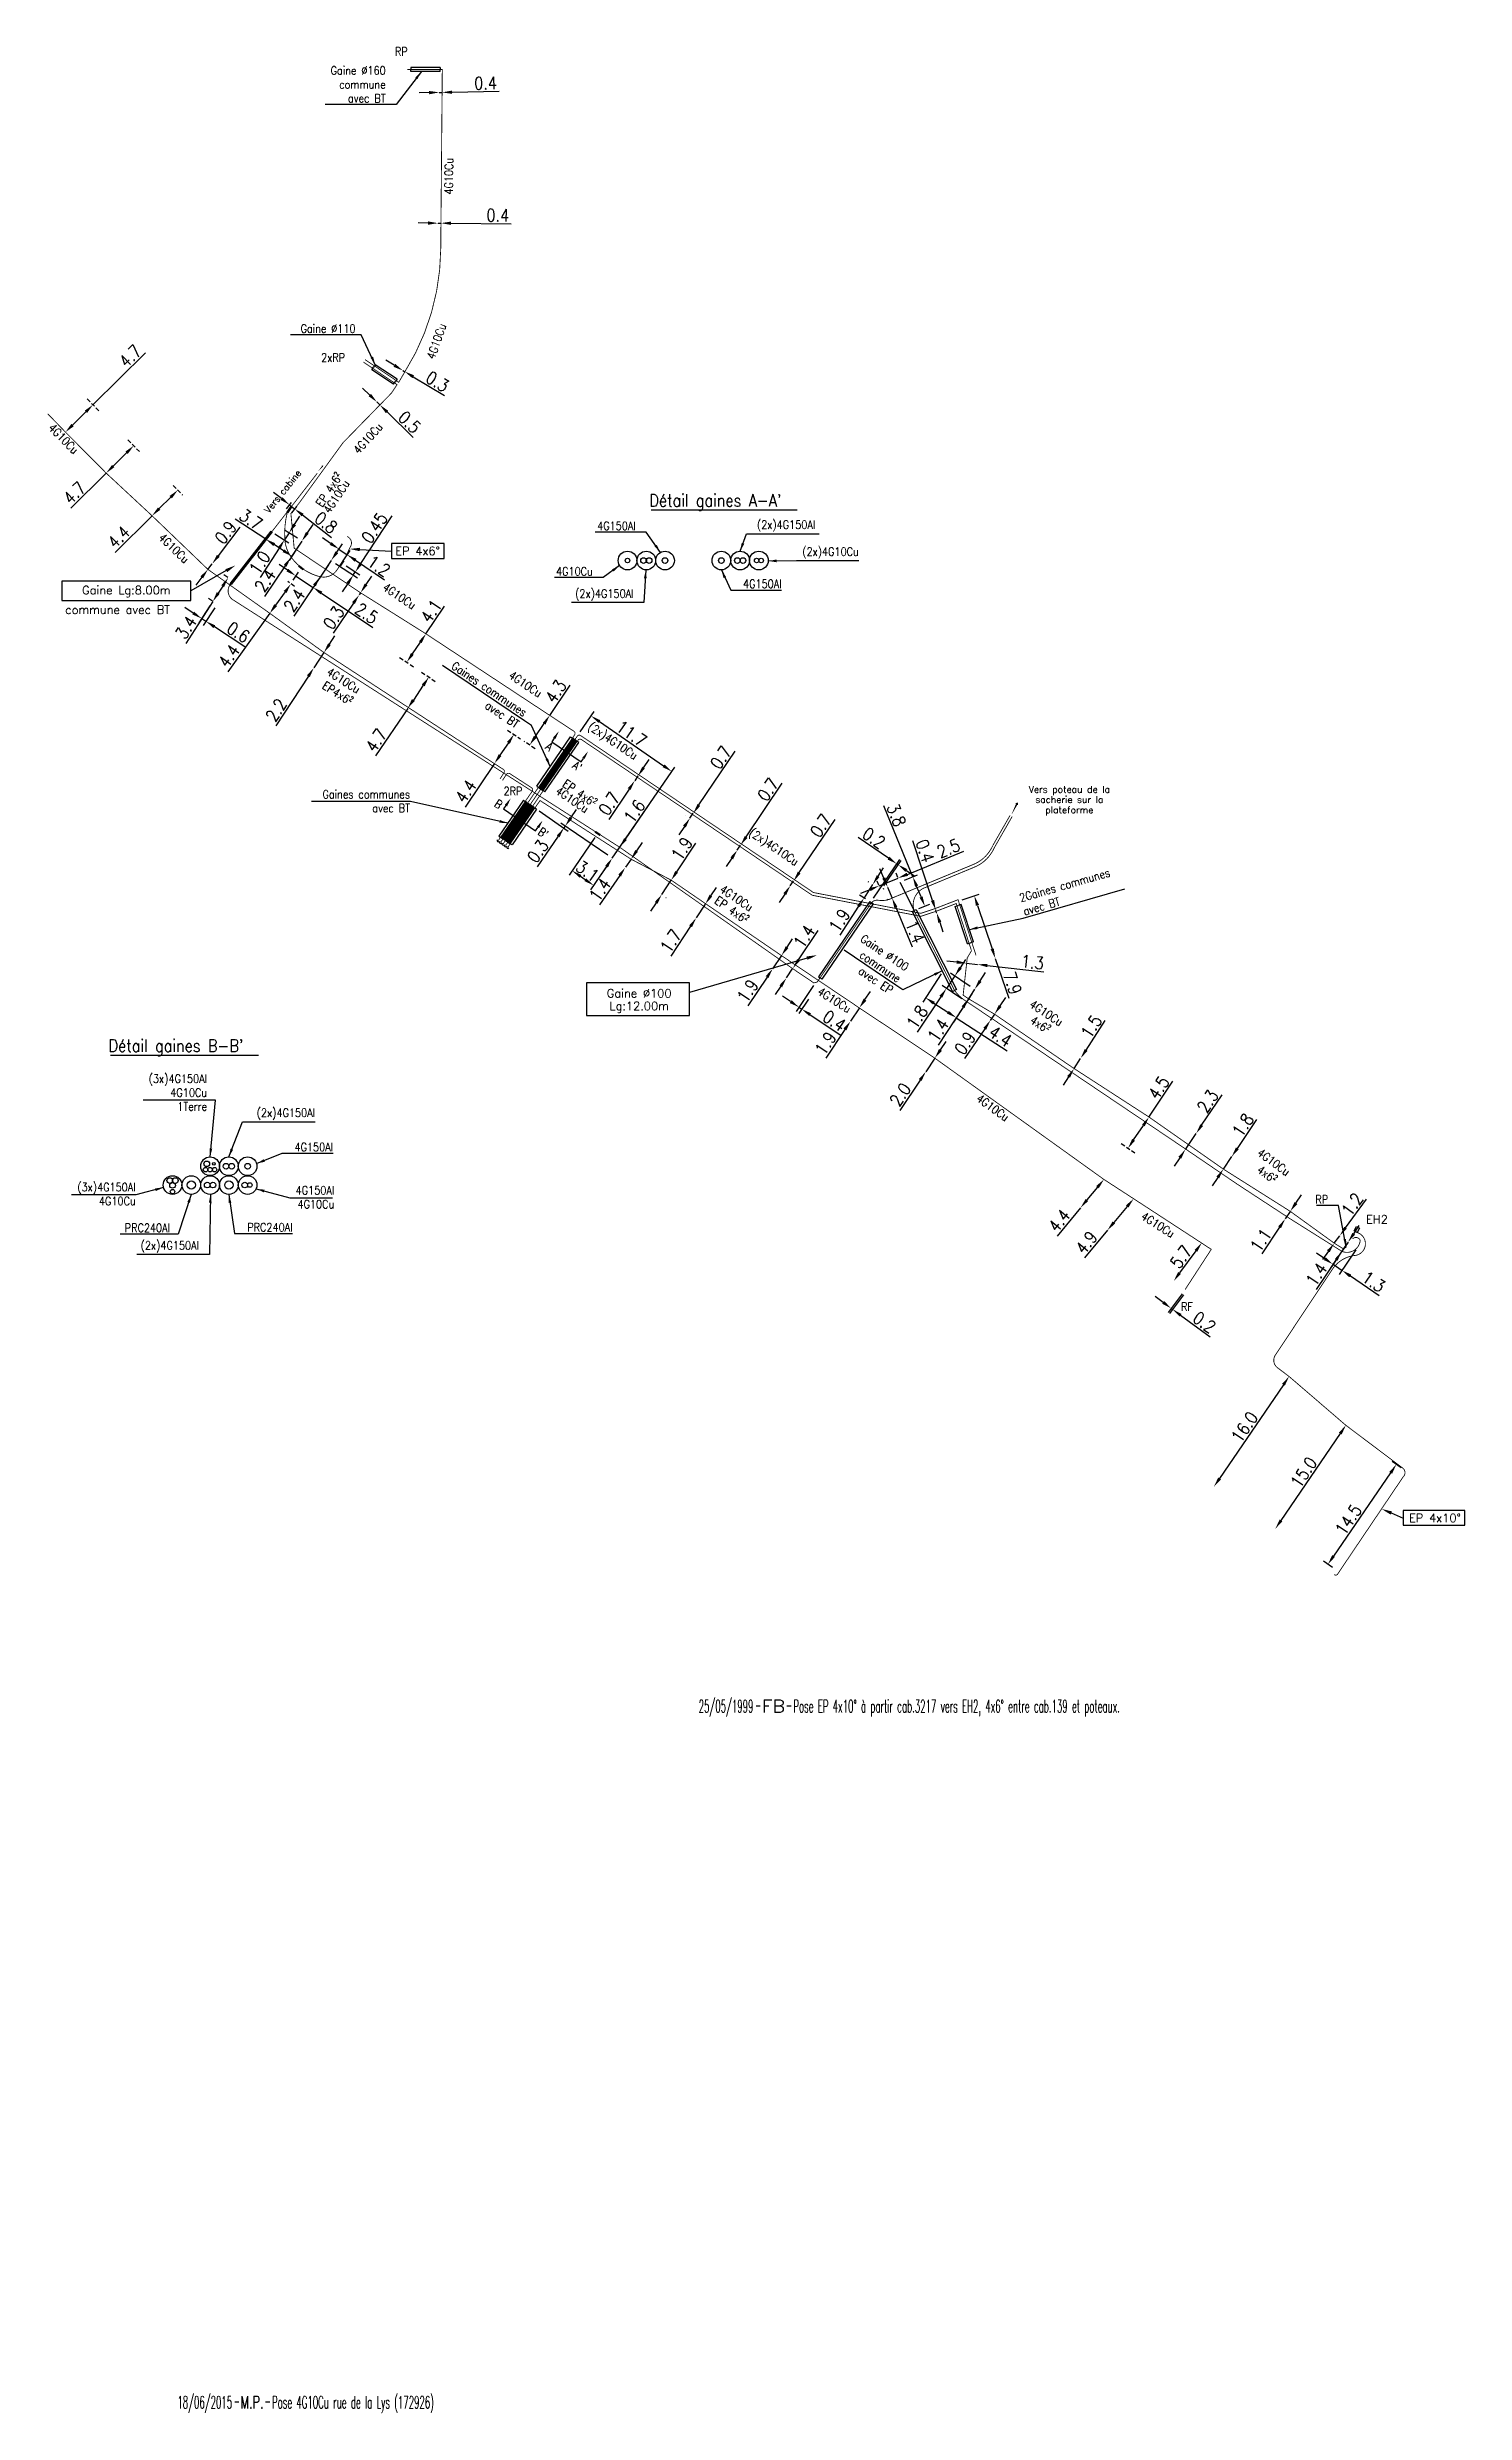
# Model space of a CAD drawing. Header units: millimetres. Extents: x 82000 to 82455, y 143266 to 143912.
# Drawn here: x 81999.9 to 82169.9, y 143266 to 143549.5 of the extents above; entities that cross this region are included whole.
import ezdxf
from ezdxf.enums import TextEntityAlignment as Align

# ---------------------------------------------------------------- set-up
doc = ezdxf.new("R2010")
doc.units = ezdxf.units.MM
doc.header["$PDMODE"] = 34
doc.linetypes.add('DASHED', pattern=[0.75, 0.5, -0.25])
doc.linetypes.add('E_ST_CU', pattern=[2000, 1000, 1000])
doc.layers.get('0').update_dxf_attribs({"linetype": 'CONTINUOUS'})
doc.layers.get('DEFPOINTS').update_dxf_attribs({"linetype": 'CONTINUOUS'})
for name, color, linetype in [('E_100', 3, 'CONTINUOUS'), ('E_300', 7, 'CONTINUOUS'), ('E_400', 7, 'CONTINUOUS'), ('E_900', 7, 'CONTINUOUS'), ('E_910', 7, 'CONTINUOUS')]:
    doc.layers.add(name, color=color, linetype=linetype)
doc.styles.get("Standard").update_dxf_attribs({"font": 'romans.shx', "width": 0.85})
doc.dimstyles.get("Standard").update_dxf_attribs({"dimtxt": 1.5, "dimasz": 1.2, "dimexe": 0.625, "dimexo": 0.625, "dimgap": 0.25, "dimtad": 1, "dimdec": 1, "dimzin": 0, "dimdsep": 46, "dimtxsty": 'Standard', "dimcen": -0.5, "dimadec": 0, "dimazin": 0, "dimtfac": 1, "dimtdec": 1, "dimtmove": 0, "dimatfit": 3, "dimfxl": 1, "dimtolj": 1, "dimtzin": 0, "dimarcsym": 0})

msp = doc.modelspace()

# ---------------------------------------------------------------- texts
at = {"layer": 'E_100', "linetype": 'Continuous', "width": 0.85}
for s, rotation, p in [('4G10Cu', 89.5122, (82048.57, 143531.81)), ('4G10Cu', 70.7828, (82046.37, 143512)), ('4G10Cu', 314.703, (82000, 143503.77)), ('4G10Cu', 47.3138, (82037.27, 143500.65)), ('EP 4x6²', 56.4993, (82032.91, 143494.27)), ('4G10Cu', 56.4993, (82033.82, 143493.51)), ('4G10Cu', 316.1802, (82013.2, 143490.6)), ('4G10Cu', 326.0971, (82040.06, 143484.52)), ('4G10Cu', 327.3993, (82033.34, 143474.37)), ('4G10Cu', 326.1094, (82055.17, 143473.97)), ('(2x)4G10Cu', 326.1094, (82064.69, 143467.83)), ('4G10Cu', 326.1094, (82060.79, 143460.11)), ('(2x)4G10Cu', 326.1094, (82084, 143455.11)), ('4G10Cu', 326.1094, (82080.48, 143448.33)), ('4G10Cu', 327.7853, (82092.19, 143436.05)), ('4G10Cu', 326.9482, (82117.62, 143434.53)), ('4G10Cu', 324.0933, (82111.24, 143423.29)), ('4G10Cu', 323.7704, (82144.93, 143416.77)), ('4G10Cu', 327.7853, (82130.99, 143409.12))]:
    msp.add_text(s, height=1, rotation=rotation, dxfattribs=at).set_placement(p)
at = {"layer": 'E_100', "color": 3, "linetype": 'Continuous'}
msp.add_text('Vers cabine', height=0.8, rotation=50.765, dxfattribs=at).set_placement((82028.17, 143496.26), align=Align.MIDDLE)
for s, height, p in [('EP 4x6%%d', 1, (82044.35, 143489.11)), ('Vers poteau de la', 0.8, (82122.5, 143460.4)), ('sacherie sur la', 0.8, (82122.5, 143459.34)), ('plateforme', 0.8, (82122.5, 143457.95)), ('EH2', 1, (82159.37, 143409.01)), ('EP 4x10%%d', 1, (82166.33, 143373.24))]:
    msp.add_text(s, height=height, dxfattribs=at).set_placement(p, align=Align.MIDDLE)
at = {"layer": 'E_100', "linetype": 'Continuous', "char_height": 1, "attachment_point": 9}
for s, insert in [('\\A1;RP', (82043.17, 143548.46)), ('\\A1;2xRP', (82035.66, 143511.79))]:
    msp.add_mtext(s, dxfattribs=dict(at, insert=insert))
at = {"layer": 'E_100', "linetype": 'Continuous', "char_height": 1, "attachment_point": 7}
for s, insert, rotation in [('\\A1;EP4x6²', (82032.82, 143472.71), 327.3993), ('\\A1;EP 4x6²', (82061.65, 143460.98), 325.0662), ('\\A1;EP 4x6²', (82079.86, 143446.99), 325.0662), ('\\A1;4x6²', (82117.69, 143432.61), 326.9482), ('\\A1;4x6²', (82144.9, 143414.75), 323.7704)]:
    msp.add_mtext(s, dxfattribs=dict(at, insert=insert, rotation=rotation))
at = {"layer": 'E_100', "linetype": 'E_ST_CU', "char_height": 1, "attachment_point": 9}
for s, insert in [('\\A1;2RP', (82056.91, 143459.83)), ('\\A1;RP', (82153.53, 143410.91)), ('\\A1;RF', (82137.31, 143398.06))]:
    msp.add_mtext(s, dxfattribs=dict(at, insert=insert))
at = {"layer": 'E_400'}
for s, p in [('Gaine Lg:8.00m', (82009.43, 143484.27)), ('commune avec BT', (82008.38, 143482.07)), ('Gaine %%C100', (82070.92, 143436.13)), ('Lg:12.00m', (82070.92, 143434.42))]:
    msp.add_text(s, height=1, dxfattribs=at).set_placement(p, align=Align.MIDDLE)
at = {"layer": 'E_400', "linetype": 'Continuous', "char_height": 1, "attachment_point": 9}
for s, insert in [('\\A1;Gaine %%C160\\Pcommune\\Pavec BT', (82040.52, 143542.85)), ('\\A1;Gaine %%C110', (82036.91, 143515.26)), ('\\A1;Gaines communes\\Pavec BT', (82043.44, 143457.79))]:
    msp.add_mtext(s, dxfattribs=dict(at, insert=insert))
at = {"layer": 'E_400', "linetype": 'Continuous', "char_height": 1}
for s, insert, attachment_point, rotation in [('\\A1;Gaines communes\\Pavec BT', (82056.08, 143467.83), 9, 325.9989), ('\\A1;2Gaines communes\\Pavec BT', (82117.14, 143445.42), 7, 16.1243), ('\\A1;Gaine %%C100\\Pcommune\\Pavec EP', (82100.94, 143435.95), 9, 326.0616)]:
    msp.add_mtext(s, dxfattribs=dict(at, insert=insert, attachment_point=attachment_point, rotation=rotation))
at = {"layer": 'E_900', "linetype": 'Continuous', "width": 0.85}
for s, p in [("Détail gaines A-A'", (82072.13, 143494.42)), ("Détail gaines B-B'", (82007.29, 143429.08))]:
    msp.add_text(s, height=1.5, dxfattribs=at).set_placement(p)
for s, p in [('A', (82059.59, 143465.45)), ("A'", (82062.8, 143463.18)), ('B', (82053.45, 143458.58)), ("B'", (82058.67, 143455.23))]:
    msp.add_text(s, height=1, rotation=325.4643, dxfattribs=at).set_placement(p)
at = {"layer": 'E_900', "linetype": 'Continuous', "char_height": 1}
for s, insert, attachment_point in [('\\A1;(2x)4G150Al', (82085.04, 143491.43), 7), ('\\A1;4G150Al', (82070.51, 143491.62), 9), ('\\A1;4G10Cu', (82065.36, 143486.16), 9), ('\\A1;(2x)4G10Cu', (82097.25, 143488.2), 9), ('\\A1;(2x)4G150Al', (82070.24, 143483.17), 9), ('\\A1;4G150Al', (82088, 143484.67), 9), ('\\A1;(3x)4G150Al\\P4G10Cu\\P1Terre', (82019.11, 143422.04), 9), ('\\A1;(2x)4G150Al', (82032.06, 143420.96), 9), ('\\A1;4G150Al', (82034.22, 143417.18), 9), ('\\A1;(3x)4G150Al\\P4G10Cu', (82010.55, 143410.71), 9), ('\\A1;4G150Al\\P4G10Cu', (82034.36, 143410.33), 9), ('\\A1;PRC240Al', (82014.67, 143407.5), 9), ('\\A1;PRC240Al', (82029.36, 143407.57), 9), ('\\A1;(2x)4G150Al', (82018.14, 143405.06), 9)]:
    msp.add_mtext(s, dxfattribs=dict(at, insert=insert, attachment_point=attachment_point))

# ---------------------------------------------------------------- blocks, each defined once
blk = doc.blocks.new('*D17')
at = {"color": 0, "linetype": 'ByBlock', "transparency": 16777216}
blk.add_line((82148.17, 143389.2), (82140.51, 143377.96), dxfattribs=at)
for points in [[(82148, 143389.31), (82148.33, 143389.09), (82148.84, 143390.19)], [(82140.34, 143378.08), (82140.67, 143377.85), (82139.83, 143376.97)]]:
    blk.add_solid(points, dxfattribs=at)
at = {"layer": 'DEFPOINTS', "color": 0, "linetype": 'ByBlock', "transparency": 16777216}
for p in [(82148.84, 143390.19), (82139.83, 143376.97), (82139.83, 143376.97)]:
    blk.add_point(p, dxfattribs=at)
at = {"color": 0, "linetype": 'ByBlock', "transparency": 16777216, "insert": (82143.51, 143384.14), "char_height": 1.5, "attachment_point": 5, "rotation": 55.706}
blk.add_mtext('\\A1;16.0', dxfattribs=at)
blk = doc.blocks.new('*D16')
at = {"color": 0, "linetype": 'ByBlock', "transparency": 16777216}
blk.add_line((82154.97, 143383.35), (82147.87, 143372.94), dxfattribs=at)
for points in [[(82154.81, 143383.46), (82155.14, 143383.23), (82155.65, 143384.34)], [(82147.71, 143373.05), (82148.04, 143372.82), (82147.2, 143371.95)]]:
    blk.add_solid(points, dxfattribs=at)
at = {"layer": 'DEFPOINTS', "color": 0, "linetype": 'ByBlock', "transparency": 16777216}
for p in [(82155.65, 143384.34), (82147.2, 143371.95), (82147.2, 143371.95)]:
    blk.add_point(p, dxfattribs=at)
at = {"color": 0, "linetype": 'ByBlock', "transparency": 16777216, "insert": (82150.6, 143378.71), "char_height": 1.5, "attachment_point": 5, "rotation": 55.706}
blk.add_mtext('\\A1;15.0', dxfattribs=at)
blk = doc.blocks.new('*D15')
at = {"color": 0, "linetype": 'ByBlock', "transparency": 16777216}
for p, q in [((82162.27, 143379.25), (82161.19, 143379.99)), ((82161.02, 143378.65), (82154.17, 143368.67)), ((82154.06, 143367.29), (82152.98, 143368.04))]:
    blk.add_line(p, q, dxfattribs=at)
for points in [[(82160.86, 143378.76), (82161.19, 143378.53), (82161.7, 143379.64)], [(82154.01, 143368.79), (82154.34, 143368.56), (82153.5, 143367.68)]]:
    blk.add_solid(points, dxfattribs=at)
at = {"layer": 'DEFPOINTS', "color": 0, "linetype": 'ByBlock', "transparency": 16777216}
for p in [(82162.79, 143378.89), (82153.5, 143367.68), (82154.58, 143366.94)]:
    blk.add_point(p, dxfattribs=at)
at = {"color": 0, "linetype": 'ByBlock', "transparency": 16777216, "insert": (82155.95, 143373.03), "char_height": 1.5, "attachment_point": 5, "rotation": 55.5232}
blk.add_mtext('\\A1;14.5', dxfattribs=at)
blk = doc.blocks.new('J')
at = {"color": 0}
blk.add_solid([(-1.5, 0.5), (1.5, 0.5), (-1.5, -0.5), (1.5, -0.5)], dxfattribs=at)
blk = doc.blocks.new('*D14')
at = {"layer": 'DEFPOINTS', "color": 0, "linetype": 'Continuous', "transparency": 16777216}
for p in [(82030.38, 143487.1), (82033.99, 143487.96), (82031.83, 143484.74)]:
    blk.add_point(p, dxfattribs=at)
at = {"layer": 'E_100', "color": 0, "linetype": 'Continuous', "lineweight": -2, "transparency": 16777216}
for p, q in [((82028.74, 143486.81), (82027.74, 143487.48)), ((82033.65, 143487.45), (82031.48, 143484.22)), ((82030.03, 143486.58), (82029.39, 143485.62)), ((82029.73, 143486.14), (82031.83, 143484.74)), ((82032.82, 143484.07), (82038.99, 143479.93))]:
    blk.add_line(p, q, dxfattribs=at)
at = {"layer": 'E_100', "color": 0, "linetype": 'Continuous', "transparency": 16777216}
for points in [[(82028.85, 143486.98), (82028.63, 143486.65), (82029.73, 143486.14)], [(82032.93, 143484.23), (82032.71, 143483.9), (82031.83, 143484.74)]]:
    blk.add_solid(points, dxfattribs=at)
at = {"layer": 'E_100', "color": 0, "linetype": 'Continuous', "transparency": 16777216, "insert": (82038.23, 143481.64), "char_height": 1.5, "attachment_point": 5, "rotation": 326.1196}
blk.add_mtext('\\A1;2.5', dxfattribs=at)
blk = doc.blocks.new('*D13')
at = {"layer": 'DEFPOINTS', "color": 0, "linetype": 'Continuous', "transparency": 16777216}
for p in [(82033.99, 143487.96), (82034.99, 143487.29), (82035.91, 143488.66)]:
    blk.add_point(p, dxfattribs=at)
at = {"layer": 'E_100', "color": 0, "linetype": 'Continuous', "lineweight": -2, "transparency": 16777216}
for p, q in [((82033.92, 143490.01), (82032.93, 143490.68)), ((82034.34, 143488.48), (82035.27, 143489.85)), ((82034.92, 143489.34), (82035.91, 143488.66)), ((82035.34, 143487.81), (82036.26, 143489.18)), ((82036.91, 143487.99), (82040.38, 143485.65))]:
    blk.add_line(p, q, dxfattribs=at)
at = {"layer": 'E_100', "color": 0, "linetype": 'Continuous', "transparency": 16777216}
for points in [[(82034.04, 143490.17), (82033.81, 143489.84), (82034.92, 143489.34)], [(82037.02, 143488.16), (82036.8, 143487.83), (82035.91, 143488.66)]]:
    blk.add_solid(points, dxfattribs=at)
at = {"layer": 'E_100', "color": 0, "linetype": 'Continuous', "transparency": 16777216, "insert": (82039.7, 143487.32), "char_height": 1.5, "attachment_point": 5, "rotation": 325.9997}
blk.add_mtext('\\A1;1.2', dxfattribs=at)
blk = doc.blocks.new('*D12')
at = {"color": 0, "linetype": 'ByBlock', "transparency": 16777216}
for p, q in [((82030.47, 143490.29), (82029.15, 143488.34)), ((82031.14, 143491.28), (82031.81, 143492.28)), ((82028.48, 143487.34), (82026.01, 143483.67))]:
    blk.add_line(p, q, dxfattribs=at)
for points in [[(82030.97, 143491.39), (82031.3, 143491.17), (82030.47, 143490.29)], [(82028.32, 143487.45), (82028.65, 143487.23), (82029.15, 143488.34)]]:
    blk.add_solid(points, dxfattribs=at)
at = {"layer": 'DEFPOINTS', "color": 0, "linetype": 'ByBlock', "transparency": 16777216}
for p in [(82030.47, 143490.29), (82029.15, 143488.34), (82029.15, 143488.34)]:
    blk.add_point(p, dxfattribs=at)
at = {"color": 0, "linetype": 'ByBlock', "transparency": 16777216, "insert": (82026.08, 143485.57), "char_height": 1.5, "attachment_point": 5, "rotation": 56.0063}
blk.add_mtext('\\A1;2.4', dxfattribs=at)
blk = doc.blocks.new('*D11')
at = {"color": 0, "linetype": 'ByBlock', "transparency": 16777216}
for p, q in [((82034.67, 143488.96), (82035.34, 143489.95)), ((82033.99, 143487.96), (82032.65, 143485.98)), ((82031.98, 143484.98), (82029.5, 143481.31))]:
    blk.add_line(p, q, dxfattribs=at)
for points in [[(82034.5, 143489.07), (82034.83, 143488.85), (82033.99, 143487.96)], [(82031.82, 143485.09), (82032.15, 143484.87), (82032.65, 143485.98)]]:
    blk.add_solid(points, dxfattribs=at)
at = {"layer": 'DEFPOINTS', "color": 0, "linetype": 'ByBlock', "transparency": 16777216}
for p in [(82033.99, 143487.96), (82032.65, 143485.98), (82032.65, 143485.98)]:
    blk.add_point(p, dxfattribs=at)
at = {"color": 0, "linetype": 'ByBlock', "transparency": 16777216, "insert": (82029.58, 143483.2), "char_height": 1.5, "attachment_point": 5, "rotation": 56.0063}
blk.add_mtext('\\A1;2.4', dxfattribs=at)
blk = doc.blocks.new('*D10')
at = {"color": 0, "linetype": 'ByBlock', "transparency": 16777216}
for p, q in [((82037.54, 143487.59), (82041.32, 143493.32)), ((82034.52, 143487.62), (82037.16, 143485.88)), ((82035.8, 143487.31), (82037.41, 143486.25)), ((82035.98, 143485.22), (82035.32, 143484.22)), ((82036.64, 143486.22), (82036.88, 143486.59))]:
    blk.add_line(p, q, dxfattribs=at)
for points in [[(82037.38, 143487.7), (82037.71, 143487.48), (82036.88, 143486.59)], [(82035.81, 143485.33), (82036.15, 143485.11), (82036.64, 143486.22)]]:
    blk.add_solid(points, dxfattribs=at)
at = {"layer": 'DEFPOINTS', "color": 0, "linetype": 'ByBlock', "transparency": 16777216}
for p in [(82033.99, 143487.96), (82035.28, 143487.65), (82036.88, 143486.59)]:
    blk.add_point(p, dxfattribs=at)
at = {"color": 0, "linetype": 'ByBlock', "transparency": 16777216, "insert": (82038.93, 143491.51), "char_height": 1.5, "attachment_point": 5, "rotation": 56.6095}
blk.add_mtext('\\A1; 0.45', dxfattribs=at)
blk = doc.blocks.new('*D9')
at = {"layer": 'DEFPOINTS', "color": 0, "linetype": 'Continuous', "transparency": 16777216}
for p in [(82065.98, 143455.27), (82062.9, 143450.79), (82067.68, 143452.28)]:
    blk.add_point(p, dxfattribs=at)
at = {"layer": 'E_100', "color": 0, "linetype": 'Continuous', "lineweight": -2, "transparency": 16777216}
for p, q in [((82065.62, 143454.76), (82062.54, 143450.28)), ((82064.46, 143449.72), (82063.88, 143450.11)), ((82067.33, 143451.77), (82065.09, 143448.52))]:
    blk.add_line(p, q, dxfattribs=at)
at = {"layer": 'E_100', "color": 0, "linetype": 'Continuous', "transparency": 16777216}
for points in [[(82064, 143450.28), (82063.77, 143449.95), (82062.9, 143450.79)], [(82064.57, 143449.88), (82064.35, 143449.55), (82065.45, 143449.04)]]:
    blk.add_solid(points, dxfattribs=at)
at = {"layer": 'E_100', "color": 0, "linetype": 'Continuous', "transparency": 16777216, "insert": (82064.72, 143450.75), "char_height": 1.5, "attachment_point": 5, "rotation": 325.4627}
blk.add_mtext('\\A1;3.1', dxfattribs=at)
blk = doc.blocks.new('*D8')
at = {"color": 0, "linetype": 'ByBlock', "transparency": 16777216}
for p, q in [((82153.12, 143404.3), (82152.13, 143404.98)), ((82155.57, 143405.79), (82153.76, 143403.11)), ((82156.85, 143405.35), (82154.84, 143402.39)), ((82154.11, 143403.63), (82155.19, 143402.9)), ((82156.19, 143402.23), (82159.66, 143399.89))]:
    blk.add_line(p, q, dxfattribs=at)
for points in [[(82153.23, 143404.47), (82153.01, 143404.14), (82154.11, 143403.63)], [(82156.3, 143402.4), (82156.07, 143402.07), (82155.19, 143402.9)]]:
    blk.add_solid(points, dxfattribs=at)
at = {"layer": 'DEFPOINTS', "color": 0, "linetype": 'ByBlock', "transparency": 16777216}
for p in [(82155.92, 143406.3), (82157.2, 143405.87), (82155.19, 143402.9)]:
    blk.add_point(p, dxfattribs=at)
at = {"color": 0, "linetype": 'ByBlock', "transparency": 16777216, "insert": (82158.98, 143401.55), "char_height": 1.5, "attachment_point": 5, "rotation": 325.9314}
blk.add_mtext('\\A1;1.3', dxfattribs=at)
blk = doc.blocks.new('*D7')
at = {"layer": 'DEFPOINTS', "color": 0, "linetype": 'Continuous', "transparency": 16777216}
for p in [(82137.7, 143419.31), (82136.41, 143417.4), (82136.41, 143417.4)]:
    blk.add_point(p, dxfattribs=at)
at = {"layer": 'E_100', "color": 0, "linetype": 'Continuous', "lineweight": -2, "transparency": 16777216}
for p, q in [((82138.36, 143420.3), (82140.8, 143423.93)), ((82136.41, 143417.4), (82137.7, 143419.31)), ((82135.74, 143416.4), (82135.07, 143415.41))]:
    blk.add_line(p, q, dxfattribs=at)
at = {"layer": 'E_100', "color": 0, "linetype": 'Continuous', "transparency": 16777216}
for points in [[(82138.2, 143420.41), (82138.53, 143420.19), (82137.7, 143419.31)], [(82135.58, 143416.51), (82135.91, 143416.29), (82136.41, 143417.4)]]:
    blk.add_solid(points, dxfattribs=at)
at = {"layer": 'E_100', "color": 0, "linetype": 'Continuous', "transparency": 16777216, "insert": (82139.09, 143423.17), "char_height": 1.5, "attachment_point": 5, "rotation": 56.0808}
blk.add_mtext('\\A1;2.3', dxfattribs=at)
blk = doc.blocks.new('*D6')
at = {"color": 0, "linetype": 'ByBlock', "transparency": 16777216}
for p, q in [((82156.59, 143407.3), (82157.26, 143408.3)), ((82155.92, 143406.3), (82155.14, 143405.14)), ((82154.47, 143404.15), (82152.1, 143400.62))]:
    blk.add_line(p, q, dxfattribs=at)
for points in [[(82154.31, 143404.26), (82154.64, 143404.04), (82155.14, 143405.14)], [(82156.43, 143407.41), (82156.76, 143407.19), (82155.92, 143406.3)]]:
    blk.add_solid(points, dxfattribs=at)
at = {"layer": 'DEFPOINTS', "color": 0, "linetype": 'ByBlock', "transparency": 16777216}
for p in [(82155.14, 143405.14), (82155.14, 143405.14), (82155.92, 143406.3)]:
    blk.add_point(p, dxfattribs=at)
at = {"color": 0, "linetype": 'ByBlock', "transparency": 16777216, "insert": (82152.12, 143402.44), "char_height": 1.5, "attachment_point": 5, "rotation": 56.0808}
blk.add_mtext('\\A1;1.4', dxfattribs=at)
blk = doc.blocks.new('*D5')
at = {"layer": 'DEFPOINTS', "color": 0, "linetype": 'Continuous', "transparency": 16777216}
for p in [(82100.84, 143448.87), (82101.24, 143447.52), (82101.37, 143447.57)]:
    blk.add_point(p, dxfattribs=at)
at = {"layer": 'E_100', "color": 0, "linetype": 'Continuous', "lineweight": -2, "transparency": 16777216}
for p, q in [((82100.25, 143449.92), (82099.79, 143451.03)), ((82100.26, 143448.63), (82100.13, 143448.57)), ((82100.79, 143447.33), (82100.66, 143447.28)), ((82100.71, 143448.81), (82101.24, 143447.52)), ((82101.69, 143446.41), (82103.64, 143441.68))]:
    blk.add_line(p, q, dxfattribs=at)
at = {"layer": 'E_100', "color": 0, "linetype": 'Continuous', "transparency": 16777216}
for points in [[(82100.43, 143450), (82100.06, 143449.84), (82100.71, 143448.81)], [(82101.88, 143446.48), (82101.51, 143446.33), (82101.24, 143447.52)]]:
    blk.add_solid(points, dxfattribs=at)
at = {"layer": 'E_100', "color": 0, "linetype": 'Continuous', "transparency": 16777216, "insert": (82103.98, 143443.47), "char_height": 1.5, "attachment_point": 5, "rotation": 292.3446}
blk.add_mtext('\\A1;1.4', dxfattribs=at)
blk = doc.blocks.new('*D4')
at = {"layer": 'DEFPOINTS', "color": 0, "linetype": 'Continuous', "transparency": 16777216}
for p in [(82107.76, 143436.69), (82111.14, 143436.58), (82110.14, 143435.08)]:
    blk.add_point(p, dxfattribs=at)
at = {"layer": 'E_100', "color": 0, "linetype": 'Continuous', "lineweight": -2, "transparency": 16777216}
for p, q in [((82109.43, 143439.17), (82110.1, 143440.17)), ((82109.62, 143435.43), (82107.24, 143437.03)), ((82108.76, 143438.18), (82107.76, 143436.69)), ((82110.62, 143436.93), (82108.24, 143438.53)), ((82107.09, 143435.69), (82104.24, 143431.46))]:
    blk.add_line(p, q, dxfattribs=at)
at = {"layer": 'E_100', "color": 0, "linetype": 'Continuous', "transparency": 16777216}
for points in [[(82109.27, 143439.29), (82109.6, 143439.06), (82108.76, 143438.18)], [(82106.92, 143435.8), (82107.25, 143435.58), (82107.76, 143436.69)]]:
    blk.add_solid(points, dxfattribs=at)
at = {"layer": 'E_100', "color": 0, "linetype": 'Continuous', "transparency": 16777216, "insert": (82104.24, 143433.26), "char_height": 1.5, "attachment_point": 5, "rotation": 56.0616}
blk.add_mtext('\\A1;1.8', dxfattribs=at)
blk = doc.blocks.new('*D3')
at = {"color": 0, "linetype": 'ByBlock', "transparency": 16777216}
for p, q in [((82090.02, 143440.1), (82092.39, 143443.63)), ((82088.57, 143437.94), (82089.35, 143439.1)), ((82087.9, 143436.95), (82087.23, 143435.95))]:
    blk.add_line(p, q, dxfattribs=at)
for points in [[(82089.85, 143440.21), (82090.18, 143439.99), (82089.35, 143439.1)], [(82087.73, 143437.06), (82088.06, 143436.83), (82088.57, 143437.94)]]:
    blk.add_solid(points, dxfattribs=at)
at = {"layer": 'DEFPOINTS', "color": 0, "linetype": 'ByBlock', "transparency": 16777216}
for p in [(82089.35, 143439.1), (82089.35, 143439.1), (82088.57, 143437.94)]:
    blk.add_point(p, dxfattribs=at)
at = {"color": 0, "linetype": 'ByBlock', "transparency": 16777216, "insert": (82090.71, 143442.92), "char_height": 1.5, "attachment_point": 5, "rotation": 56.1087}
blk.add_mtext('\\A1;1.4', dxfattribs=at)
blk = doc.blocks.new('*D2')
at = {"layer": 'DEFPOINTS', "color": 0, "linetype": 'Continuous', "transparency": 16777216}
for p in [(82068.59, 143453.6), (82068.59, 143453.6), (82067.68, 143452.28)]:
    blk.add_point(p, dxfattribs=at)
at = {"layer": 'E_100', "color": 0, "linetype": 'Continuous', "lineweight": -2, "transparency": 16777216}
for p, q in [((82069.27, 143454.59), (82072.02, 143458.59)), ((82067.68, 143452.28), (82068.59, 143453.6)), ((82067, 143451.3), (82066.32, 143450.31))]:
    blk.add_line(p, q, dxfattribs=at)
at = {"layer": 'E_100', "color": 0, "linetype": 'Continuous', "transparency": 16777216}
for points in [[(82069.1, 143454.7), (82069.43, 143454.48), (82068.59, 143453.6)], [(82066.84, 143451.41), (82067.17, 143451.18), (82067.68, 143452.28)]]:
    blk.add_solid(points, dxfattribs=at)
at = {"layer": 'E_100', "color": 0, "linetype": 'Continuous', "transparency": 16777216, "insert": (82070.35, 143457.92), "char_height": 1.5, "attachment_point": 5, "rotation": 55.4627}
blk.add_mtext('\\A1;1.6', dxfattribs=at)
blk = doc.blocks.new('GIS_MODF')
at = {"color": 0, "linetype": 'Continuous', "flags": 128}
for points in [[(-2.18, -0.01), (-1.68, -0.01)], [(1.52, -0.01), (2.02, -0.01)]]:
    blk.add_lwpolyline(points, dxfattribs=at)
at = {"color": 0, "linetype": 'Continuous', "width": 0.5}
blk.add_attdef('DATE', text='', height=1.5, dxfattribs=at).set_placement((-2.5, -0.8), align=Align.RIGHT)
at = {"color": 0, "linetype": 'Continuous', "width": 1.771291}
blk.add_attdef('USER', text='', height=1.5, dxfattribs=at).set_placement((-1.51, -0.8), (1.28, -0.8), align=Align.FIT)
at = {"color": 0, "linetype": 'Continuous', "width": 0.5}
blk.add_attdef('DESC', (2.29, -0.8), '', height=1.5, dxfattribs=at)
blk = doc.blocks.new('*D27')
at = {"layer": 'DEFPOINTS', "color": 0, "transparency": 16777216}
for p in [(82019.8, 143483.07), (82020.36, 143482.83), (82018.97, 143480.69)]:
    blk.add_point(p, dxfattribs=at)
at = {"layer": 'E_400', "color": 0, "lineweight": -2, "transparency": 16777216}
for p, q in [((82017.46, 143481.67), (82016.45, 143482.32)), ((82019.46, 143482.54), (82018.13, 143480.49)), ((82020.02, 143482.3), (82018.63, 143480.16)), ((82018.47, 143481.01), (82018.97, 143480.69)), ((82019.98, 143480.04), (82023.64, 143477.66))]:
    blk.add_line(p, q, dxfattribs=at)
at = {"layer": 'E_400', "color": 0, "transparency": 16777216}
for points in [[(82017.57, 143481.83), (82017.35, 143481.5), (82018.47, 143481.01)], [(82020.09, 143480.2), (82019.87, 143479.87), (82018.97, 143480.69)]]:
    blk.add_solid(points, dxfattribs=at)
at = {"layer": 'E_400', "color": 0, "transparency": 16777216, "insert": (82022.86, 143479.36), "char_height": 1.5, "attachment_point": 5, "rotation": 327.0502}
blk.add_mtext('\\A1;0.6', dxfattribs=at)
blk = doc.blocks.new('*D28')
at = {"layer": 'DEFPOINTS', "color": 0, "transparency": 16777216}
for p in [(82022.14, 143485.59), (82019.8, 143483.06), (82020.3, 143482.74)]:
    blk.add_point(p, dxfattribs=at)
at = {"layer": 'E_400', "color": 0, "lineweight": -2, "transparency": 16777216}
for p, q in [((82020.99, 143484.9), (82020.45, 143484.07)), ((82021.61, 143485.93), (82021.11, 143486.25)), ((82019.8, 143483.06), (82016.56, 143478.04)), ((82019.77, 143483.08), (82019.27, 143483.4))]:
    blk.add_line(p, q, dxfattribs=at)
at = {"layer": 'E_400', "color": 0, "transparency": 16777216}
for points in [[(82020.28, 143484.18), (82020.62, 143483.96), (82019.8, 143483.06)], [(82020.82, 143485.01), (82021.15, 143484.79), (82021.64, 143485.91)]]:
    blk.add_solid(points, dxfattribs=at)
at = {"layer": 'E_400', "color": 0, "transparency": 16777216, "insert": (82016.6, 143479.94), "char_height": 1.5, "attachment_point": 5, "rotation": 57.1731}
blk.add_mtext('\\A1;3.4', dxfattribs=at)
blk = doc.blocks.new('*D29')
at = {"layer": 'DEFPOINTS', "color": 0, "transparency": 16777216}
for p in [(82092.17, 143437.55), (82090.42, 143434.21), (82091.57, 143435.93)]:
    blk.add_point(p, dxfattribs=at)
at = {"layer": 'E_400', "color": 0, "lineweight": -2, "transparency": 16777216}
for p, q in [((82091.82, 143437.03), (82089.73, 143433.92)), ((82089.08, 143435.11), (82088.09, 143435.77)), ((82091.22, 143435.41), (82090.07, 143433.69)), ((82090.08, 143434.44), (82090.42, 143434.21)), ((82091.41, 143433.54), (82095.09, 143431.07))]:
    blk.add_line(p, q, dxfattribs=at)
at = {"layer": 'E_400', "color": 0, "transparency": 16777216}
for points in [[(82089.2, 143435.27), (82088.97, 143434.94), (82090.08, 143434.44)], [(82091.52, 143433.71), (82091.3, 143433.38), (82090.42, 143434.21)]]:
    blk.add_solid(points, dxfattribs=at)
at = {"layer": 'E_400', "color": 0, "transparency": 16777216, "insert": (82094.31, 143432.8), "char_height": 1.5, "attachment_point": 5, "rotation": 326.1063}
blk.add_mtext('\\A1;0.4', dxfattribs=at)
blk = doc.blocks.new('*D30')
at = {"layer": 'DEFPOINTS', "color": 0, "transparency": 16777216}
for p in [(82101.81, 143451.62), (82099.9, 143448.48), (82098.65, 143447)]:
    blk.add_point(p, dxfattribs=at)
at = {"layer": 'E_400', "color": 0, "lineweight": -2, "transparency": 16777216}
for p, q in [((82100.82, 143452.29), (82097.18, 143454.78)), ((82099, 143447.52), (82102.16, 143452.13)), ((82100.25, 143449), (82102.32, 143452.02)), ((82101.97, 143451.51), (82101.81, 143451.62)), ((82102.96, 143450.83), (82103.95, 143450.15))]:
    blk.add_line(p, q, dxfattribs=at)
at = {"layer": 'E_400', "color": 0, "transparency": 16777216}
for points in [[(82100.93, 143452.46), (82100.7, 143452.13), (82101.81, 143451.62)], [(82103.07, 143450.99), (82102.85, 143450.66), (82101.97, 143451.51)]]:
    blk.add_solid(points, dxfattribs=at)
at = {"layer": 'E_400', "color": 0, "transparency": 16777216, "insert": (82099.06, 143454.71), "char_height": 1.5, "attachment_point": 5, "rotation": 325.6231}
blk.add_mtext('\\A1;0.2', dxfattribs=at)
blk = doc.blocks.new('*D31')
at = {"layer": 'DEFPOINTS', "color": 0, "transparency": 16777216}
for p in [(82107.45, 143438.97), (82111.14, 143436.58), (82108.94, 143433.18)]:
    blk.add_point(p, dxfattribs=at)
at = {"layer": 'E_400', "color": 0, "lineweight": -2, "transparency": 16777216}
for p, q in [((82107.11, 143438.45), (82104.91, 143435.05)), ((82110.8, 143436.05), (82108.6, 143432.66)), ((82106.25, 143434.93), (82107.93, 143433.84)), ((82108.94, 143433.18), (82115.02, 143429.23))]:
    blk.add_line(p, q, dxfattribs=at)
at = {"layer": 'E_400', "color": 0, "transparency": 16777216}
for points in [[(82106.36, 143435.09), (82106.14, 143434.76), (82105.25, 143435.58)], [(82108.04, 143434), (82107.82, 143433.67), (82108.94, 143433.18)]]:
    blk.add_solid(points, dxfattribs=at)
at = {"layer": 'E_400', "color": 0, "transparency": 16777216, "insert": (82114.21, 143430.95), "char_height": 1.5, "attachment_point": 5, "rotation": 327.0229}
blk.add_mtext('\\A1;4.4', dxfattribs=at)
blk = doc.blocks.new('*D32')
at = {"layer": 'DEFPOINTS', "color": 0, "transparency": 16777216}
for p in [(82102.17, 143449.41), (82103.73, 143450.05), (82103.89, 143446.01)]:
    blk.add_point(p, dxfattribs=at)
at = {"layer": 'E_400', "color": 0, "lineweight": -2, "transparency": 16777216}
for p, q in [((82103.73, 143450.05), (82100.24, 143458.55)), ((82102.74, 143449.65), (82104.3, 143450.29)), ((82104.72, 143447.65), (82104.18, 143448.94)), ((82104.46, 143446.25), (82105.75, 143446.78))]:
    blk.add_line(p, q, dxfattribs=at)
at = {"layer": 'E_400', "color": 0, "transparency": 16777216}
for points in [[(82104.37, 143449.02), (82104, 143448.87), (82103.73, 143450.05)], [(82104.9, 143447.72), (82104.53, 143447.57), (82105.17, 143446.54)]]:
    blk.add_solid(points, dxfattribs=at)
at = {"layer": 'E_400', "color": 0, "transparency": 16777216, "insert": (82101.76, 143457.46), "char_height": 1.5, "attachment_point": 5, "rotation": 292.3446}
blk.add_mtext('\\A1;3.8', dxfattribs=at)
blk = doc.blocks.new('*D33')
at = {"layer": 'DEFPOINTS', "color": 0, "transparency": 16777216}
for p in [(82099.9, 143448.48), (82101.96, 143449.91), (82102.17, 143449.41)]:
    blk.add_point(p, dxfattribs=at)
at = {"layer": 'E_400', "color": 0, "lineweight": -2, "transparency": 16777216}
for p, q in [((82103.07, 143450.36), (82109.84, 143453.15)), ((82101.93, 143449.99), (82101.72, 143450.49)), ((82098.58, 143448.52), (82097.47, 143448.06)), ((82099.66, 143449.06), (82099.46, 143449.56)), ((82099.69, 143448.98), (82101.96, 143449.91))]:
    blk.add_line(p, q, dxfattribs=at)
at = {"layer": 'E_400', "color": 0, "transparency": 16777216}
for points in [[(82102.99, 143450.55), (82103.15, 143450.18), (82101.96, 143449.91)], [(82098.51, 143448.71), (82098.66, 143448.34), (82099.69, 143448.98)]]:
    blk.add_solid(points, dxfattribs=at)
at = {"layer": 'E_400', "color": 0, "transparency": 16777216, "insert": (82108, 143453.47), "char_height": 1.5, "attachment_point": 5, "rotation": 22.3446}
blk.add_mtext('\\A1;2.5', dxfattribs=at)
blk = doc.blocks.new('*D34')
at = {"layer": 'DEFPOINTS', "color": 0, "transparency": 16777216}
for p in [(82097.88, 143447.54), (82098.99, 143449.08), (82098.57, 143447.09)]:
    blk.add_point(p, dxfattribs=at)
at = {"layer": 'E_400', "color": 0, "lineweight": -2, "transparency": 16777216}
for p, q in [((82099.56, 143450.14), (82100.22, 143451.15)), ((82098.04, 143447.43), (82097.35, 143447.88)), ((82098.91, 143449.13), (82097.88, 143447.54)), ((82098.46, 143449.42), (82098.39, 143449.47)), ((82097.22, 143446.53), (82094.97, 143443.07))]:
    blk.add_line(p, q, dxfattribs=at)
at = {"layer": 'E_400', "color": 0, "transparency": 16777216}
for points in [[(82099.4, 143450.25), (82099.73, 143450.03), (82098.91, 143449.13)], [(82097.05, 143446.64), (82097.39, 143446.42), (82097.88, 143447.54)]]:
    blk.add_solid(points, dxfattribs=at)
at = {"layer": 'E_400', "color": 0, "transparency": 16777216, "insert": (82094.93, 143444.84), "char_height": 1.5, "attachment_point": 5, "rotation": 57.0204}
blk.add_mtext('\\A1;1.9', dxfattribs=at)
blk = doc.blocks.new('*D35')
at = {"layer": 'DEFPOINTS', "color": 0, "transparency": 16777216}
for p in [(82026.15, 143490.52), (82026.79, 143491.5), (82030.47, 143490.29)]:
    blk.add_point(p, dxfattribs=at)
at = {"layer": 'E_400', "color": 0, "lineweight": -2, "transparency": 16777216}
for p, q in [((82026.15, 143490.52), (82022.49, 143492.91)), ((82026.45, 143490.97), (82025.81, 143490)), ((82028.29, 143489.13), (82027.16, 143489.87)), ((82030.13, 143489.76), (82028.95, 143487.96))]:
    blk.add_line(p, q, dxfattribs=at)
at = {"layer": 'E_400', "color": 0, "transparency": 16777216}
for points in [[(82027.27, 143490.04), (82027.05, 143489.7), (82026.15, 143490.52)], [(82028.39, 143489.3), (82028.18, 143488.97), (82029.29, 143488.48)]]:
    blk.add_solid(points, dxfattribs=at)
at = {"layer": 'E_400', "color": 0, "transparency": 16777216, "insert": (82024.37, 143492.88), "char_height": 1.5, "attachment_point": 5, "rotation": 326.9007}
blk.add_mtext('\\A1;3.7', dxfattribs=at)
blk = doc.blocks.new('*D36')
at = {"layer": 'DEFPOINTS', "color": 0, "transparency": 16777216}
for p in [(82026.73, 143491.51), (82028.39, 143490.44), (82030.47, 143490.29)]:
    blk.add_point(p, dxfattribs=at)
at = {"layer": 'E_400', "color": 0, "lineweight": -2, "transparency": 16777216}
for p, q in [((82029.59, 143492.28), (82030.24, 143493.29)), ((82027.25, 143491.17), (82028.92, 143490.1)), ((82028.94, 143491.28), (82028.39, 143490.44)), ((82029.94, 143490.63), (82028.41, 143491.62)), ((82027.74, 143489.43), (82025.47, 143485.91))]:
    blk.add_line(p, q, dxfattribs=at)
at = {"layer": 'E_400', "color": 0, "transparency": 16777216}
for points in [[(82027.57, 143489.54), (82027.91, 143489.32), (82028.39, 143490.44)], [(82029.42, 143492.39), (82029.76, 143492.17), (82028.94, 143491.28)]]:
    blk.add_solid(points, dxfattribs=at)
at = {"layer": 'E_400', "color": 0, "transparency": 16777216, "insert": (82025.44, 143487.71), "char_height": 1.5, "attachment_point": 5, "rotation": 57.0846}
blk.add_mtext('\\A1;1.0', dxfattribs=at)
blk = doc.blocks.new('*D37')
at = {"layer": 'DEFPOINTS', "color": 0, "linetype": 'Continuous', "transparency": 16777216}
for p in [(82136.38, 143400.61), (82136.54, 143400.5), (82134.88, 143398.23)]:
    blk.add_point(p, dxfattribs=at)
at = {"layer": 'E_100', "color": 0, "linetype": 'Continuous', "lineweight": -2, "transparency": 16777216}
for p, q in [((82133.75, 143399.06), (82132.78, 143399.77)), ((82136.01, 143400.11), (82134.34, 143397.84)), ((82136.17, 143399.99), (82134.51, 143397.73)), ((82134.71, 143398.35), (82134.88, 143398.23)), ((82135.84, 143397.52), (82139.37, 143394.93))]:
    blk.add_line(p, q, dxfattribs=at)
at = {"layer": 'E_100', "color": 0, "linetype": 'Continuous', "transparency": 16777216}
for points in [[(82133.87, 143399.22), (82133.63, 143398.9), (82134.71, 143398.35)], [(82135.96, 143397.68), (82135.72, 143397.36), (82134.88, 143398.23)]]:
    blk.add_solid(points, dxfattribs=at)
at = {"layer": 'E_100', "color": 0, "linetype": 'Continuous', "transparency": 16777216, "insert": (82138.68, 143396.68), "char_height": 1.5, "attachment_point": 5, "rotation": 323.7054}
blk.add_mtext('\\A1;0.2', dxfattribs=at)
blk = doc.blocks.new('*D38')
at = {"layer": 'DEFPOINTS', "color": 0, "linetype": 'Continuous', "transparency": 16777216}
for p in [(82138.38, 143406.22), (82135.01, 143401.62), (82135.01, 143401.62)]:
    blk.add_point(p, dxfattribs=at)
at = {"layer": 'E_100', "color": 0, "linetype": 'Continuous', "lineweight": -2, "transparency": 16777216}
blk.add_line((82137.67, 143405.25), (82135.72, 143402.59), dxfattribs=at)
at = {"layer": 'E_100', "color": 0, "linetype": 'Continuous', "transparency": 16777216}
for points in [[(82137.51, 143405.37), (82137.83, 143405.13), (82138.38, 143406.22)], [(82135.55, 143402.71), (82135.88, 143402.47), (82135.01, 143401.62)]]:
    blk.add_solid(points, dxfattribs=at)
at = {"layer": 'E_100', "color": 0, "linetype": 'Continuous', "transparency": 16777216, "insert": (82135.89, 143404.51), "char_height": 1.5, "attachment_point": 5, "rotation": 53.7054}
blk.add_mtext('\\A1;5.7', dxfattribs=at)
blk = doc.blocks.new('*D39')
at = {"layer": 'DEFPOINTS', "color": 0, "linetype": 'Continuous', "transparency": 16777216}
for p in [(82130.2, 143411.49), (82127.07, 143407.72), (82127.07, 143407.72)]:
    blk.add_point(p, dxfattribs=at)
at = {"layer": 'E_100', "color": 0, "linetype": 'Continuous', "lineweight": -2, "transparency": 16777216}
for p, q in [((82129.43, 143410.56), (82127.83, 143408.64)), ((82127.07, 143407.72), (82124.31, 143404.4))]:
    blk.add_line(p, q, dxfattribs=at)
at = {"layer": 'E_100', "color": 0, "linetype": 'Continuous', "transparency": 16777216}
for points in [[(82129.28, 143410.69), (82129.59, 143410.44), (82130.2, 143411.49)], [(82127.68, 143408.77), (82127.99, 143408.51), (82127.07, 143407.72)]]:
    blk.add_solid(points, dxfattribs=at)
at = {"layer": 'E_100', "color": 0, "linetype": 'Continuous', "transparency": 16777216, "insert": (82124.54, 143406.24), "char_height": 1.5, "attachment_point": 5, "rotation": 50.2741}
blk.add_mtext('\\A1;4.9', dxfattribs=at)
blk = doc.blocks.new('*D40')
at = {"layer": 'DEFPOINTS', "color": 0, "linetype": 'Continuous', "transparency": 16777216}
for p in [(82126.64, 143413.8), (82123.84, 143410.41), (82123.84, 143410.41)]:
    blk.add_point(p, dxfattribs=at)
at = {"layer": 'E_100', "color": 0, "linetype": 'Continuous', "lineweight": -2, "transparency": 16777216}
for p, q in [((82125.88, 143412.88), (82124.6, 143411.34)), ((82123.84, 143410.41), (82121.02, 143406.99))]:
    blk.add_line(p, q, dxfattribs=at)
at = {"layer": 'E_100', "color": 0, "linetype": 'Continuous', "transparency": 16777216}
for points in [[(82125.72, 143413.01), (82126.03, 143412.75), (82126.64, 143413.8)], [(82124.45, 143411.46), (82124.76, 143411.21), (82123.84, 143410.41)]]:
    blk.add_solid(points, dxfattribs=at)
at = {"layer": 'E_100', "color": 0, "linetype": 'Continuous', "transparency": 16777216, "insert": (82121.28, 143408.88), "char_height": 1.5, "attachment_point": 5, "rotation": 50.4484}
blk.add_mtext('\\A1;4.4', dxfattribs=at)
blk = doc.blocks.new('*D41')
at = {"layer": 'DEFPOINTS', "color": 0, "linetype": 'Continuous', "transparency": 16777216}
for p in [(82097.32, 143434.35), (82096.26, 143432.77), (82096.26, 143432.77)]:
    blk.add_point(p, dxfattribs=at)
at = {"layer": 'E_100', "color": 0, "linetype": 'Continuous', "lineweight": -2, "transparency": 16777216}
for p, q in [((82097.99, 143435.35), (82098.66, 143436.34)), ((82097.32, 143434.35), (82096.26, 143432.77)), ((82095.59, 143431.78), (82093.29, 143428.35))]:
    blk.add_line(p, q, dxfattribs=at)
at = {"layer": 'E_100', "color": 0, "linetype": 'Continuous', "transparency": 16777216}
for points in [[(82097.82, 143435.46), (82098.16, 143435.23), (82097.32, 143434.35)], [(82095.42, 143431.89), (82095.76, 143431.66), (82096.26, 143432.77)]]:
    blk.add_solid(points, dxfattribs=at)
at = {"layer": 'E_100', "color": 0, "linetype": 'Continuous', "transparency": 16777216, "insert": (82093.27, 143430.12), "char_height": 1.5, "attachment_point": 5, "rotation": 56.0917}
blk.add_mtext('\\A1;1.9', dxfattribs=at)
blk = doc.blocks.new('*D42')
at = {"layer": 'DEFPOINTS', "color": 0, "linetype": 'Continuous', "transparency": 16777216}
for p in [(82086.92, 143439.05), (82086.92, 143439.05), (82087.98, 143440.62)]:
    blk.add_point(p, dxfattribs=at)
at = {"layer": 'E_100', "color": 0, "linetype": 'Continuous', "lineweight": -2, "transparency": 16777216}
for p, q in [((82088.65, 143441.62), (82089.32, 143442.62)), ((82087.98, 143440.62), (82086.92, 143439.05)), ((82086.25, 143438.05), (82083.95, 143434.62))]:
    blk.add_line(p, q, dxfattribs=at)
at = {"layer": 'E_100', "color": 0, "linetype": 'Continuous', "transparency": 16777216}
for points in [[(82088.48, 143441.73), (82088.81, 143441.51), (82087.98, 143440.62)], [(82086.08, 143438.16), (82086.42, 143437.94), (82086.92, 143439.05)]]:
    blk.add_solid(points, dxfattribs=at)
at = {"layer": 'E_100', "color": 0, "linetype": 'Continuous', "transparency": 16777216, "insert": (82083.93, 143436.4), "char_height": 1.5, "attachment_point": 5, "rotation": 56.1078}
blk.add_mtext('\\A1;1.9', dxfattribs=at)
blk = doc.blocks.new('*D43')
at = {"layer": 'DEFPOINTS', "color": 0, "linetype": 'Continuous', "transparency": 16777216}
for p in [(82077.75, 143445.13), (82077.75, 143445.13), (82078.85, 143446.8)]:
    blk.add_point(p, dxfattribs=at)
at = {"layer": 'E_100', "color": 0, "linetype": 'Continuous', "lineweight": -2, "transparency": 16777216}
for p, q in [((82079.52, 143447.8), (82080.18, 143448.8)), ((82078.85, 143446.8), (82077.75, 143445.13)), ((82077.08, 143444.13), (82074.72, 143440.57))]:
    blk.add_line(p, q, dxfattribs=at)
at = {"layer": 'E_100', "color": 0, "linetype": 'Continuous', "transparency": 16777216}
for points in [[(82079.35, 143447.91), (82079.68, 143447.69), (82078.85, 143446.8)], [(82076.92, 143444.24), (82077.25, 143444.02), (82077.75, 143445.13)]]:
    blk.add_solid(points, dxfattribs=at)
at = {"layer": 'E_100', "color": 0, "linetype": 'Continuous', "transparency": 16777216, "insert": (82074.71, 143442.36), "char_height": 1.5, "attachment_point": 5, "rotation": 56.4362}
blk.add_mtext('\\A1;1.7', dxfattribs=at)
blk = doc.blocks.new('*D44')
at = {"layer": 'DEFPOINTS', "color": 0, "linetype": 'Continuous', "transparency": 16777216}
for p in [(82073.61, 143447.94), (82073.62, 143447.94), (82074.76, 143449.66)]:
    blk.add_point(p, dxfattribs=at)
at = {"layer": 'E_100', "color": 0, "linetype": 'Continuous', "lineweight": -2, "transparency": 16777216}
for p, q in [((82075.42, 143450.66), (82077.7, 143454.11)), ((82073.62, 143447.94), (82074.76, 143449.66)), ((82074.13, 143447.6), (82074.14, 143447.59)), ((82072.95, 143446.94), (82072.29, 143445.94))]:
    blk.add_line(p, q, dxfattribs=at)
at = {"layer": 'E_100', "color": 0, "linetype": 'Continuous', "transparency": 16777216}
for points in [[(82075.25, 143450.77), (82075.58, 143450.55), (82074.76, 143449.66)], [(82072.79, 143447.05), (82073.12, 143446.83), (82073.62, 143447.94)]]:
    blk.add_solid(points, dxfattribs=at)
at = {"layer": 'E_100', "color": 0, "linetype": 'Continuous', "transparency": 16777216, "insert": (82076.05, 143453.44), "char_height": 1.5, "attachment_point": 5, "rotation": 56.5189}
blk.add_mtext('\\A1;1.9', dxfattribs=at)
blk = doc.blocks.new('*D45')
at = {"layer": 'DEFPOINTS', "color": 0, "linetype": 'Continuous', "transparency": 16777216}
for p in [(82069.26, 143451.2), (82069.26, 143451.2), (82069.94, 143452.18)]:
    blk.add_point(p, dxfattribs=at)
at = {"layer": 'E_100', "color": 0, "linetype": 'Continuous', "lineweight": -2, "transparency": 16777216}
for p, q in [((82070.62, 143453.17), (82071.3, 143454.16)), ((82068.58, 143450.21), (82066.17, 143446.71)), ((82069.94, 143452.18), (82069.26, 143451.2))]:
    blk.add_line(p, q, dxfattribs=at)
at = {"layer": 'E_100', "color": 0, "linetype": 'Continuous', "transparency": 16777216}
for points in [[(82070.45, 143453.28), (82070.78, 143453.05), (82069.94, 143452.18)], [(82068.42, 143450.32), (82068.74, 143450.1), (82069.26, 143451.2)]]:
    blk.add_solid(points, dxfattribs=at)
at = {"layer": 'E_100', "color": 0, "linetype": 'Continuous', "transparency": 16777216, "insert": (82066.21, 143448.53), "char_height": 1.5, "attachment_point": 5, "rotation": 55.4627}
blk.add_mtext('\\A1;1.4', dxfattribs=at)
blk = doc.blocks.new('*D46')
at = {"layer": 'DEFPOINTS', "color": 0, "linetype": 'Continuous', "transparency": 16777216}
for p in [(82063.49, 143466.91), (82074.84, 143462.68), (82067.68, 143452.28)]:
    blk.add_point(p, dxfattribs=at)
at = {"layer": 'E_100', "color": 0, "linetype": 'Continuous', "lineweight": -2, "transparency": 16777216}
for p, q in [((82063.84, 143467.43), (82065.51, 143469.86)), ((82066.15, 143468.66), (82073.85, 143463.36)), ((82068.04, 143452.8), (82075.19, 143463.2))]:
    blk.add_line(p, q, dxfattribs=at)
at = {"layer": 'E_100', "color": 0, "linetype": 'Continuous', "transparency": 16777216}
for points in [[(82066.26, 143468.83), (82066.03, 143468.5), (82065.16, 143469.34)], [(82073.96, 143463.53), (82073.74, 143463.2), (82074.84, 143462.68)]]:
    blk.add_solid(points, dxfattribs=at)
at = {"layer": 'E_100', "color": 0, "linetype": 'Continuous', "transparency": 16777216, "insert": (82070, 143467.22), "char_height": 1.5, "attachment_point": 5, "rotation": 325.4627}
blk.add_mtext('\\A1;11.7', dxfattribs=at)
blk = doc.blocks.new('*D47')
at = {"layer": 'DEFPOINTS', "color": 0, "linetype": 'Continuous', "transparency": 16777216}
for p in [(82058.41, 143458.3), (82062.06, 143456.16), (82067.68, 143452.28)]:
    blk.add_point(p, dxfattribs=at)
at = {"layer": 'E_400', "color": 0, "linetype": 'Continuous', "lineweight": -2, "transparency": 16777216}
for p, q in [((82058.92, 143457.95), (82062.4, 143455.55)), ((82067.17, 143452.64), (82061.54, 143456.51)), ((82062.06, 143456.16), (82061.89, 143455.91)), ((82062.74, 143457.14), (82063.42, 143458.13)), ((82061.21, 143454.92), (82058.68, 143451.25))]:
    blk.add_line(p, q, dxfattribs=at)
at = {"layer": 'E_400', "color": 0, "linetype": 'Continuous', "transparency": 16777216}
for points in [[(82061.04, 143455.03), (82061.37, 143454.81), (82061.89, 143455.91)], [(82062.57, 143457.26), (82062.9, 143457.03), (82062.06, 143456.16)]]:
    blk.add_solid(points, dxfattribs=at)
at = {"layer": 'E_400', "color": 0, "linetype": 'Continuous', "transparency": 16777216, "insert": (82058.76, 143453.13), "char_height": 1.5, "attachment_point": 5, "rotation": 55.4627}
blk.add_mtext('\\A1;0.3', dxfattribs=at)
blk = doc.blocks.new('*D48')
at = {"layer": 'DEFPOINTS', "color": 0, "linetype": 'Continuous', "transparency": 16777216}
for p in [(82154.26, 143406.16), (82154.91, 143407.05), (82154.91, 143407.05)]:
    blk.add_point(p, dxfattribs=at)
at = {"layer": 'E_100', "color": 0, "linetype": 'Continuous', "lineweight": -2, "transparency": 16777216}
for p, q in [((82155.62, 143408.02), (82158.12, 143411.43)), ((82153.55, 143405.19), (82152.84, 143404.22)), ((82154.26, 143406.16), (82154.91, 143407.05))]:
    blk.add_line(p, q, dxfattribs=at)
at = {"layer": 'E_100', "color": 0, "linetype": 'Continuous', "transparency": 16777216}
for points in [[(82155.46, 143408.13), (82155.78, 143407.9), (82154.91, 143407.05)], [(82153.39, 143405.31), (82153.71, 143405.07), (82154.26, 143406.16)]]:
    blk.add_solid(points, dxfattribs=at)
at = {"layer": 'E_100', "color": 0, "linetype": 'Continuous', "transparency": 16777216, "insert": (82156.43, 143410.82), "char_height": 1.5, "attachment_point": 5, "rotation": 53.7704}
blk.add_mtext('\\A1;1.2', dxfattribs=at)
blk = doc.blocks.new('*D49')
at = {"layer": 'DEFPOINTS', "color": 0, "linetype": 'Continuous', "transparency": 16777216}
for p in [(82141.97, 143416.53), (82141.97, 143416.53), (82140.96, 143415.04)]:
    blk.add_point(p, dxfattribs=at)
at = {"layer": 'E_100', "color": 0, "linetype": 'Continuous', "lineweight": -2, "transparency": 16777216}
for p, q in [((82142.64, 143417.52), (82144.98, 143421)), ((82140.96, 143415.04), (82141.97, 143416.53)), ((82140.29, 143414.04), (82139.62, 143413.04))]:
    blk.add_line(p, q, dxfattribs=at)
at = {"layer": 'E_100', "color": 0, "linetype": 'Continuous', "transparency": 16777216}
for points in [[(82142.47, 143417.64), (82142.8, 143417.41), (82141.97, 143416.53)], [(82140.13, 143414.15), (82140.46, 143413.93), (82140.96, 143415.04)]]:
    blk.add_solid(points, dxfattribs=at)
at = {"layer": 'E_100', "color": 0, "linetype": 'Continuous', "transparency": 16777216, "insert": (82143.31, 143420.32), "char_height": 1.5, "attachment_point": 5, "rotation": 56.0705}
blk.add_mtext('\\A1;1.8', dxfattribs=at)
blk = doc.blocks.new('*D50')
at = {"layer": 'DEFPOINTS', "color": 0, "linetype": 'Continuous', "transparency": 16777216}
for p in [(82132.04, 143421.28), (82129.53, 143417.54), (82129.53, 143417.54)]:
    blk.add_point(p, dxfattribs=at)
at = {"layer": 'E_100', "color": 0, "linetype": 'Continuous', "lineweight": -2, "transparency": 16777216}
for p, q in [((82132.04, 143421.28), (82134.92, 143425.56)), ((82130.2, 143418.54), (82131.37, 143420.28))]:
    blk.add_line(p, q, dxfattribs=at)
at = {"layer": 'E_100', "color": 0, "linetype": 'Continuous', "transparency": 16777216}
for points in [[(82131.21, 143420.39), (82131.54, 143420.17), (82132.04, 143421.28)], [(82130.03, 143418.65), (82130.37, 143418.43), (82129.53, 143417.54)]]:
    blk.add_solid(points, dxfattribs=at)
at = {"layer": 'E_100', "color": 0, "linetype": 'Continuous', "transparency": 16777216, "insert": (82133.2, 143424.8), "char_height": 1.5, "attachment_point": 5, "rotation": 56.0808}
blk.add_mtext('\\A1;4.5', dxfattribs=at)
blk = doc.blocks.new('*D51')
at = {"layer": 'DEFPOINTS', "color": 0, "linetype": 'Continuous', "transparency": 16777216}
for p in [(82123.85, 143428.31), (82123.85, 143428.31), (82123.06, 143427.09)]:
    blk.add_point(p, dxfattribs=at)
at = {"layer": 'E_100', "color": 0, "linetype": 'Continuous', "lineweight": -2, "transparency": 16777216}
for p, q in [((82124.51, 143429.31), (82126.79, 143432.83)), ((82123.06, 143427.09), (82123.85, 143428.31)), ((82122.41, 143426.09), (82121.75, 143425.08))]:
    blk.add_line(p, q, dxfattribs=at)
at = {"layer": 'E_100', "color": 0, "linetype": 'Continuous', "transparency": 16777216}
for points in [[(82124.34, 143429.42), (82124.67, 143429.2), (82123.85, 143428.31)], [(82122.24, 143426.19), (82122.57, 143425.98), (82123.06, 143427.09)]]:
    blk.add_solid(points, dxfattribs=at)
at = {"layer": 'E_100', "color": 0, "linetype": 'Continuous', "transparency": 16777216, "insert": (82125.14, 143432.12), "char_height": 1.5, "attachment_point": 5, "rotation": 56.9713}
blk.add_mtext('\\A1;1.5', dxfattribs=at)
blk = doc.blocks.new('*D52')
at = {"layer": 'DEFPOINTS', "color": 0, "linetype": 'Continuous', "transparency": 16777216}
for p in [(82113.53, 143433.6), (82113.02, 143432.85), (82113.02, 143432.85)]:
    blk.add_point(p, dxfattribs=at)
at = {"layer": 'E_100', "color": 0, "linetype": 'Continuous', "lineweight": -2, "transparency": 16777216}
for p, q in [((82113.53, 143433.6), (82113.02, 143432.85)), ((82114.2, 143434.59), (82114.87, 143435.59)), ((82112.35, 143431.86), (82109.94, 143428.28))]:
    blk.add_line(p, q, dxfattribs=at)
at = {"layer": 'E_100', "color": 0, "linetype": 'Continuous', "transparency": 16777216}
for points in [[(82114.03, 143434.7), (82114.36, 143434.48), (82113.53, 143433.6)], [(82112.19, 143431.97), (82112.52, 143431.74), (82113.02, 143432.85)]]:
    blk.add_solid(points, dxfattribs=at)
at = {"layer": 'E_100', "color": 0, "linetype": 'Continuous', "transparency": 16777216, "insert": (82109.98, 143430.13), "char_height": 1.5, "attachment_point": 5, "rotation": 56.0377}
blk.add_mtext('\\A1;0.9', dxfattribs=at)
blk = doc.blocks.new('*D53')
at = {"layer": 'DEFPOINTS', "color": 0, "linetype": 'Continuous', "transparency": 16777216}
for p in [(82111.14, 143436.58), (82111.14, 143436.58), (82110.4, 143435.45)]:
    blk.add_point(p, dxfattribs=at)
at = {"layer": 'E_100', "color": 0, "linetype": 'Continuous', "lineweight": -2, "transparency": 16777216}
for p, q in [((82111.14, 143436.58), (82110.4, 143435.45)), ((82111.8, 143437.58), (82112.45, 143438.59)), ((82109.75, 143434.44), (82106.78, 143429.88))]:
    blk.add_line(p, q, dxfattribs=at)
at = {"layer": 'E_100', "color": 0, "linetype": 'Continuous', "transparency": 16777216}
for points in [[(82111.63, 143437.69), (82111.96, 143437.47), (82111.14, 143436.58)], [(82109.58, 143434.55), (82109.92, 143434.33), (82110.4, 143435.45)]]:
    blk.add_solid(points, dxfattribs=at)
at = {"layer": 'E_100', "color": 0, "linetype": 'Continuous', "transparency": 16777216, "insert": (82106.78, 143431.7), "char_height": 1.5, "attachment_point": 5, "rotation": 56.9482}
blk.add_mtext('\\A1;1.4', dxfattribs=at)
blk = doc.blocks.new('*D54')
at = {"layer": 'DEFPOINTS', "color": 0, "linetype": 'Continuous', "transparency": 16777216}
for p in [(82110.18, 143439.71), (82111.47, 143439.57), (82111.47, 143439.57)]:
    blk.add_point(p, dxfattribs=at)
at = {"layer": 'E_100', "color": 0, "linetype": 'Continuous', "lineweight": -2, "transparency": 16777216}
for p, q in [((82108.99, 143439.84), (82107.79, 143439.97)), ((82110.18, 143439.71), (82111.47, 143439.57)), ((82112.66, 143439.44), (82119.45, 143438.69))]:
    blk.add_line(p, q, dxfattribs=at)
at = {"layer": 'E_100', "color": 0, "linetype": 'Continuous', "transparency": 16777216}
for points in [[(82109.01, 143440.04), (82108.96, 143439.64), (82110.18, 143439.71)], [(82112.69, 143439.63), (82112.64, 143439.24), (82111.47, 143439.57)]]:
    blk.add_solid(points, dxfattribs=at)
at = {"layer": 'E_100', "color": 0, "linetype": 'Continuous', "transparency": 16777216, "insert": (82118.07, 143439.84), "char_height": 1.5, "attachment_point": 5, "rotation": 353.6957}
blk.add_mtext('\\A1;1.3', dxfattribs=at)
blk = doc.blocks.new('*D55')
at = {"layer": 'DEFPOINTS', "color": 0, "linetype": 'Continuous', "transparency": 16777216}
for p in [(82109.04, 143447.09), (82113.62, 143440.29), (82113.62, 143440.29)]:
    blk.add_point(p, dxfattribs=at)
at = {"layer": 'E_100', "color": 0, "linetype": 'Continuous', "lineweight": -2, "transparency": 16777216}
for p, q in [((82109.64, 143447.29), (82111.69, 143447.98)), ((82111.48, 143446.64), (82113.24, 143441.43)), ((82113.62, 143440.29), (82115.23, 143435.53))]:
    blk.add_line(p, q, dxfattribs=at)
at = {"layer": 'E_100', "color": 0, "linetype": 'Continuous', "transparency": 16777216}
for points in [[(82111.67, 143446.7), (82111.29, 143446.58), (82111.1, 143447.78)], [(82113.43, 143441.49), (82113.05, 143441.37), (82113.62, 143440.29)]]:
    blk.add_solid(points, dxfattribs=at)
at = {"layer": 'E_100', "color": 0, "linetype": 'Continuous', "transparency": 16777216, "insert": (82115.68, 143437.32), "char_height": 1.5, "attachment_point": 5, "rotation": 288.6271}
blk.add_mtext('\\A1;7.9', dxfattribs=at)
blk = doc.blocks.new('*D56')
at = {"layer": 'DEFPOINTS', "color": 0, "linetype": 'Continuous', "transparency": 16777216}
for p in [(82089.04, 143448.99), (82089.04, 143448.99), (82089.44, 143449.57)]:
    blk.add_point(p, dxfattribs=at)
at = {"layer": 'E_100', "color": 0, "linetype": 'Continuous', "lineweight": -2, "transparency": 16777216}
for p, q in [((82090.11, 143450.57), (82094.4, 143456.95)), ((82088.37, 143447.99), (82087.7, 143447)), ((82089.04, 143448.99), (82089.44, 143449.57))]:
    blk.add_line(p, q, dxfattribs=at)
at = {"layer": 'E_100', "color": 0, "linetype": 'Continuous', "transparency": 16777216}
for points in [[(82089.94, 143450.68), (82090.27, 143450.45), (82089.44, 143449.57)], [(82088.21, 143448.11), (82088.54, 143447.88), (82089.04, 143448.99)]]:
    blk.add_solid(points, dxfattribs=at)
at = {"layer": 'E_100', "color": 0, "linetype": 'Continuous', "transparency": 16777216, "insert": (82092.69, 143456.19), "char_height": 1.5, "attachment_point": 5, "rotation": 56.0469}
blk.add_mtext('\\A1;0.7', dxfattribs=at)
blk = doc.blocks.new('*D57')
at = {"layer": 'DEFPOINTS', "color": 0, "linetype": 'Continuous', "transparency": 16777216}
for p in [(82082.68, 143453.27), (82082.68, 143453.27), (82083.08, 143453.85)]:
    blk.add_point(p, dxfattribs=at)
at = {"layer": 'E_100', "color": 0, "linetype": 'Continuous', "lineweight": -2, "transparency": 16777216}
for p, q in [((82083.75, 143454.85), (82088.08, 143461.28)), ((82082.68, 143453.27), (82083.08, 143453.85)), ((82082.01, 143452.28), (82081.34, 143451.28))]:
    blk.add_line(p, q, dxfattribs=at)
at = {"layer": 'E_100', "color": 0, "linetype": 'Continuous', "transparency": 16777216}
for points in [[(82081.85, 143452.39), (82082.18, 143452.16), (82082.68, 143453.27)], [(82083.58, 143454.96), (82083.91, 143454.74), (82083.08, 143453.85)]]:
    blk.add_solid(points, dxfattribs=at)
at = {"layer": 'E_100', "color": 0, "linetype": 'Continuous', "transparency": 16777216, "insert": (82086.36, 143460.52), "char_height": 1.5, "attachment_point": 5, "rotation": 56.0469}
blk.add_mtext('\\A1;0.7', dxfattribs=at)
blk = doc.blocks.new('*D58')
at = {"layer": 'DEFPOINTS', "color": 0, "linetype": 'Continuous', "transparency": 16777216}
for p in [(82077.01, 143457.09), (82077.01, 143457.09), (82077.41, 143457.67)]:
    blk.add_point(p, dxfattribs=at)
at = {"layer": 'E_100', "color": 0, "linetype": 'Continuous', "lineweight": -2, "transparency": 16777216}
for p, q in [((82078.08, 143458.67), (82082.42, 143465.11)), ((82076.34, 143456.1), (82075.67, 143455.1)), ((82076.5, 143457.44), (82076.5, 143457.44)), ((82076.89, 143458.02), (82076.89, 143458.02)), ((82077.01, 143457.09), (82077.41, 143457.67))]:
    blk.add_line(p, q, dxfattribs=at)
at = {"layer": 'E_100', "color": 0, "linetype": 'Continuous', "transparency": 16777216}
for points in [[(82077.91, 143458.78), (82078.24, 143458.55), (82077.41, 143457.67)], [(82076.18, 143456.21), (82076.51, 143455.98), (82077.01, 143457.09)]]:
    blk.add_solid(points, dxfattribs=at)
at = {"layer": 'E_100', "color": 0, "linetype": 'Continuous', "transparency": 16777216, "insert": (82080.71, 143464.36), "char_height": 1.5, "attachment_point": 5, "rotation": 55.9989}
blk.add_mtext('\\A1;0.7', dxfattribs=at)
blk = doc.blocks.new('*D59')
at = {"layer": 'DEFPOINTS', "color": 0, "linetype": 'Continuous', "transparency": 16777216}
for p in [(82070.38, 143461.57), (82070.38, 143461.57), (82070.77, 143462.15)]:
    blk.add_point(p, dxfattribs=at)
at = {"layer": 'E_100', "color": 0, "linetype": 'Continuous', "lineweight": -2, "transparency": 16777216}
for p, q in [((82070.77, 143462.15), (82070.38, 143461.57)), ((82071.44, 143463.14), (82072.12, 143464.14)), ((82069.71, 143460.57), (82067.27, 143456.95))]:
    blk.add_line(p, q, dxfattribs=at)
at = {"layer": 'E_100', "color": 0, "linetype": 'Continuous', "transparency": 16777216}
for points in [[(82069.55, 143460.68), (82069.88, 143460.46), (82070.38, 143461.57)], [(82071.28, 143463.25), (82071.61, 143463.03), (82070.77, 143462.15)]]:
    blk.add_solid(points, dxfattribs=at)
at = {"layer": 'E_100', "color": 0, "linetype": 'Continuous', "transparency": 16777216, "insert": (82067.32, 143458.82), "char_height": 1.5, "attachment_point": 5, "rotation": 55.9989}
blk.add_mtext('\\A1;0.7', dxfattribs=at)
blk = doc.blocks.new('*D60')
at = {"layer": 'DEFPOINTS', "color": 0, "linetype": 'Continuous', "transparency": 16777216}
for p in [(82060.19, 143469.41), (82057.79, 143465.85), (82057.79, 143465.85)]:
    blk.add_point(p, dxfattribs=at)
at = {"layer": 'E_100', "color": 0, "linetype": 'Continuous', "lineweight": -2, "transparency": 16777216}
for p, q in [((82060.19, 143469.41), (82062.64, 143473.04)), ((82058.46, 143466.84), (82059.52, 143468.42))]:
    blk.add_line(p, q, dxfattribs=at)
at = {"layer": 'E_100', "color": 0, "linetype": 'Continuous', "transparency": 16777216}
for points in [[(82059.36, 143468.53), (82059.69, 143468.31), (82060.19, 143469.41)], [(82058.29, 143466.96), (82058.63, 143466.73), (82057.79, 143465.85)]]:
    blk.add_solid(points, dxfattribs=at)
at = {"layer": 'E_100', "color": 0, "linetype": 'Continuous', "transparency": 16777216, "insert": (82060.92, 143472.28), "char_height": 1.5, "attachment_point": 5, "rotation": 56.0063}
blk.add_mtext('\\A1;4.3', dxfattribs=at)
blk = doc.blocks.new('*D61')
at = {"layer": 'DEFPOINTS', "color": 0, "linetype": 'Continuous', "transparency": 16777216}
for p in [(82045.35, 143479.18), (82043.06, 143475.78), (82043.06, 143475.78)]:
    blk.add_point(p, dxfattribs=at)
at = {"layer": 'E_100', "color": 0, "linetype": 'Continuous', "lineweight": -2, "transparency": 16777216}
for p, q in [((82045.35, 143479.18), (82047.59, 143482.5)), ((82043.73, 143476.78), (82044.68, 143478.19))]:
    blk.add_line(p, q, dxfattribs=at)
at = {"layer": 'E_100', "color": 0, "linetype": 'Continuous', "transparency": 16777216}
for points in [[(82044.51, 143478.3), (82044.85, 143478.08), (82045.35, 143479.18)], [(82043.56, 143476.89), (82043.9, 143476.67), (82043.06, 143475.78)]]:
    blk.add_solid(points, dxfattribs=at)
at = {"layer": 'E_100', "color": 0, "linetype": 'Continuous', "transparency": 16777216, "insert": (82045.98, 143481.9), "char_height": 1.5, "attachment_point": 5, "rotation": 56.0063}
blk.add_mtext('\\A1;4.1', dxfattribs=at)
blk = doc.blocks.new('*D62')
at = {"layer": 'DEFPOINTS', "color": 0, "linetype": 'Continuous', "transparency": 16777216}
for p in [(82037.34, 143483.85), (82037.34, 143483.85), (82037.51, 143484.1)]:
    blk.add_point(p, dxfattribs=at)
at = {"layer": 'E_100', "color": 0, "linetype": 'Continuous', "lineweight": -2, "transparency": 16777216}
for p, q in [((82038.18, 143485.1), (82038.85, 143486.09)), ((82036.67, 143482.86), (82034.22, 143479.24)), ((82037.51, 143484.1), (82037.34, 143483.85))]:
    blk.add_line(p, q, dxfattribs=at)
at = {"layer": 'E_100', "color": 0, "linetype": 'Continuous', "transparency": 16777216}
for points in [[(82038.01, 143485.21), (82038.34, 143484.99), (82037.51, 143484.1)], [(82036.5, 143482.97), (82036.83, 143482.75), (82037.34, 143483.85)]]:
    blk.add_solid(points, dxfattribs=at)
at = {"layer": 'E_100', "color": 0, "linetype": 'Continuous', "transparency": 16777216, "insert": (82034.28, 143481.11), "char_height": 1.5, "attachment_point": 5, "rotation": 55.9989}
blk.add_mtext('\\A1;0.3', dxfattribs=at)
blk = doc.blocks.new('*D63')
at = {"layer": 'DEFPOINTS', "color": 0, "linetype": 'Continuous', "transparency": 16777216}
for p in [(82028.98, 143494.65), (82029.57, 143495.41), (82030.2, 143494.92)]:
    blk.add_point(p, dxfattribs=at)
at = {"layer": 'E_100', "color": 0, "linetype": 'Continuous', "lineweight": -2, "transparency": 16777216}
for p, q in [((82028.04, 143495.38), (82027.09, 143496.12)), ((82029.19, 143494.91), (82028.6, 143494.15)), ((82028.98, 143494.65), (82029.61, 143494.16)), ((82029.82, 143494.42), (82029.23, 143493.66)), ((82030.56, 143493.42), (82034.01, 143490.73))]:
    blk.add_line(p, q, dxfattribs=at)
at = {"layer": 'E_100', "color": 0, "linetype": 'Continuous', "transparency": 16777216}
for points in [[(82028.16, 143495.54), (82027.91, 143495.23), (82028.98, 143494.65)], [(82030.68, 143493.58), (82030.44, 143493.26), (82029.61, 143494.16)]]:
    blk.add_solid(points, dxfattribs=at)
at = {"layer": 'E_100', "color": 0, "linetype": 'Continuous', "transparency": 16777216, "insert": (82033.37, 143492.5), "char_height": 1.5, "attachment_point": 5, "rotation": 322.0904}
blk.add_mtext('\\A1;0.8', dxfattribs=at)
blk = doc.blocks.new('*D64')
at = {"layer": 'DEFPOINTS', "color": 0, "linetype": 'Continuous', "transparency": 16777216}
for p in [(82042.59, 143510.73), (82042.59, 143510.73), (82042.8, 143510.61)]:
    blk.add_point(p, dxfattribs=at)
at = {"layer": 'E_100', "color": 0, "linetype": 'Continuous', "lineweight": -2, "transparency": 16777216}
for p, q in [((82041.56, 143511.36), (82040.53, 143511.98)), ((82042.59, 143510.73), (82042.8, 143510.61)), ((82043.83, 143509.98), (82047.57, 143507.72))]:
    blk.add_line(p, q, dxfattribs=at)
at = {"layer": 'E_100', "color": 0, "linetype": 'Continuous', "transparency": 16777216}
for points in [[(82041.66, 143511.53), (82041.46, 143511.18), (82042.59, 143510.73)], [(82043.93, 143510.16), (82043.73, 143509.81), (82042.8, 143510.61)]]:
    blk.add_solid(points, dxfattribs=at)
at = {"layer": 'E_100', "color": 0, "linetype": 'Continuous', "transparency": 16777216, "insert": (82046.73, 143509.4), "char_height": 1.5, "attachment_point": 5, "rotation": 328.826}
blk.add_mtext('\\A1;0.3', dxfattribs=at)
blk = doc.blocks.new('*D65')
at = {"layer": 'DEFPOINTS', "color": 0, "linetype": 'Continuous', "transparency": 16777216}
for p in [(82046.8, 143528.39), (82046.8, 143528.39), (82047.15, 143528.39)]:
    blk.add_point(p, dxfattribs=at)
at = {"layer": 'E_100', "color": 0, "linetype": 'Continuous', "lineweight": -2, "transparency": 16777216}
for p, q in [((82045.6, 143528.4), (82044.4, 143528.41)), ((82046.8, 143528.39), (82047.15, 143528.39)), ((82048.35, 143528.38), (82055.58, 143528.32))]:
    blk.add_line(p, q, dxfattribs=at)
at = {"layer": 'E_100', "color": 0, "linetype": 'Continuous', "transparency": 16777216}
for points in [[(82045.6, 143528.6), (82045.6, 143528.2), (82046.8, 143528.39)], [(82048.35, 143528.58), (82048.35, 143528.18), (82047.15, 143528.39)]]:
    blk.add_solid(points, dxfattribs=at)
at = {"layer": 'E_100', "color": 0, "linetype": 'Continuous', "transparency": 16777216, "insert": (82053.97, 143529.33), "char_height": 1.5, "attachment_point": 5, "rotation": 359.5117}
blk.add_mtext('\\A1;0.4', dxfattribs=at)
blk = doc.blocks.new('*D66')
at = {"layer": 'DEFPOINTS', "color": 0, "linetype": 'Continuous', "transparency": 16777216}
for p in [(82046.94, 143544.06), (82046.94, 143544.06), (82047.29, 143544.06)]:
    blk.add_point(p, dxfattribs=at)
at = {"layer": 'E_100', "color": 0, "linetype": 'Continuous', "lineweight": -2, "transparency": 16777216}
for p, q in [((82045.74, 143544.03), (82044.54, 143544.01)), ((82046.94, 143544.06), (82047.29, 143544.06)), ((82048.49, 143544.08), (82054.13, 143544.19))]:
    blk.add_line(p, q, dxfattribs=at)
at = {"layer": 'E_100', "color": 0, "linetype": 'Continuous', "transparency": 16777216}
for points in [[(82045.73, 143544.23), (82045.74, 143543.83), (82046.94, 143544.06)], [(82048.48, 143544.28), (82048.49, 143543.88), (82047.29, 143544.06)]]:
    blk.add_solid(points, dxfattribs=at)
at = {"layer": 'E_100', "color": 0, "linetype": 'Continuous', "transparency": 16777216, "insert": (82052.5, 143545.16), "char_height": 1.5, "attachment_point": 5, "rotation": 1.0435}
blk.add_mtext('\\A1;0.4', dxfattribs=at)
blk = doc.blocks.new('*D67')
at = {"layer": 'DEFPOINTS', "color": 0, "linetype": 'Continuous', "transparency": 16777216}
for p in [(82055.91, 143467.12), (82055.91, 143467.12), (82053.56, 143463.63)]:
    blk.add_point(p, dxfattribs=at)
at = {"layer": 'E_100', "color": 0, "linetype": 'Continuous', "lineweight": -2, "transparency": 16777216}
for p, q in [((82055.24, 143466.12), (82054.23, 143464.63)), ((82053.56, 143463.63), (82050.05, 143458.42))]:
    blk.add_line(p, q, dxfattribs=at)
at = {"layer": 'E_100', "color": 0, "linetype": 'Continuous', "transparency": 16777216}
for points in [[(82055.07, 143466.23), (82055.41, 143466.01), (82055.91, 143467.12)], [(82054.07, 143464.74), (82054.4, 143464.52), (82053.56, 143463.63)]]:
    blk.add_solid(points, dxfattribs=at)
at = {"layer": 'E_100', "color": 0, "linetype": 'Continuous', "transparency": 16777216, "insert": (82050.12, 143460.32), "char_height": 1.5, "attachment_point": 5, "rotation": 56.0063}
blk.add_mtext('\\A1;4.4', dxfattribs=at)
blk = doc.blocks.new('*D68')
at = {"layer": 'DEFPOINTS', "color": 0, "linetype": 'Continuous', "transparency": 16777216}
for p in [(82045.7, 143474), (82045.7, 143474), (82043.17, 143470.25)]:
    blk.add_point(p, dxfattribs=at)
at = {"layer": 'E_100', "color": 0, "linetype": 'Continuous', "lineweight": -2, "transparency": 16777216}
for p, q in [((82045.03, 143473.01), (82043.84, 143471.24)), ((82043.17, 143470.25), (82039.32, 143464.55))]:
    blk.add_line(p, q, dxfattribs=at)
at = {"layer": 'E_100', "color": 0, "linetype": 'Continuous', "transparency": 16777216}
for points in [[(82044.86, 143473.12), (82045.2, 143472.89), (82045.7, 143474)], [(82043.67, 143471.36), (82044.01, 143471.13), (82043.17, 143470.25)]]:
    blk.add_solid(points, dxfattribs=at)
at = {"layer": 'E_100', "color": 0, "linetype": 'Continuous', "transparency": 16777216, "insert": (82039.38, 143466.42), "char_height": 1.5, "attachment_point": 5, "rotation": 56.0063}
blk.add_mtext('\\A1;4.7', dxfattribs=at)
blk = doc.blocks.new('*D69')
at = {"layer": 'DEFPOINTS', "color": 0, "linetype": 'Continuous', "transparency": 16777216}
for p in [(82033.12, 143476.94), (82031.91, 143475.1), (82031.91, 143475.1)]:
    blk.add_point(p, dxfattribs=at)
at = {"layer": 'E_100', "color": 0, "linetype": 'Continuous', "lineweight": -2, "transparency": 16777216}
for p, q in [((82033.78, 143477.94), (82034.44, 143478.94)), ((82033.12, 143476.94), (82031.91, 143475.1)), ((82031.26, 143474.1), (82027.36, 143468.17))]:
    blk.add_line(p, q, dxfattribs=at)
at = {"layer": 'E_100', "color": 0, "linetype": 'Continuous', "transparency": 16777216}
for points in [[(82033.62, 143478.05), (82033.95, 143477.83), (82033.12, 143476.94)], [(82031.09, 143474.21), (82031.42, 143473.99), (82031.91, 143475.1)]]:
    blk.add_solid(points, dxfattribs=at)
at = {"layer": 'E_100', "color": 0, "linetype": 'Continuous', "transparency": 16777216, "insert": (82027.4, 143470.05), "char_height": 1.5, "attachment_point": 5, "rotation": 56.6694}
blk.add_mtext('\\A1;2.2', dxfattribs=at)
blk = doc.blocks.new('*D70')
at = {"layer": 'DEFPOINTS', "color": 0, "linetype": 'Continuous', "transparency": 16777216}
for p in [(82029.17, 143485.18), (82029.17, 143485.18), (82026.63, 143481.64)]:
    blk.add_point(p, dxfattribs=at)
at = {"layer": 'E_100', "color": 0, "linetype": 'Continuous', "lineweight": -2, "transparency": 16777216}
for p, q in [((82028.47, 143484.2), (82027.33, 143482.62)), ((82026.63, 143481.64), (82021.59, 143474.63))]:
    blk.add_line(p, q, dxfattribs=at)
at = {"layer": 'E_100', "color": 0, "linetype": 'Continuous', "transparency": 16777216}
for points in [[(82028.3, 143484.32), (82028.63, 143484.08), (82029.17, 143485.18)], [(82027.16, 143482.73), (82027.49, 143482.5), (82026.63, 143481.64)]]:
    blk.add_solid(points, dxfattribs=at)
at = {"layer": 'E_100', "color": 0, "linetype": 'Continuous', "transparency": 16777216, "insert": (82021.72, 143476.53), "char_height": 1.5, "attachment_point": 5, "rotation": 54.295}
blk.add_mtext('\\A1;4.4', dxfattribs=at)
blk = doc.blocks.new('*D71')
at = {"layer": 'DEFPOINTS', "color": 0, "linetype": 'Continuous', "transparency": 16777216}
for p in [(82019.73, 143487.58), (82019.73, 143487.58), (82019.21, 143486.9)]:
    blk.add_point(p, dxfattribs=at)
at = {"layer": 'E_100', "color": 0, "linetype": 'Continuous', "lineweight": -2, "transparency": 16777216}
for p, q in [((82020.46, 143488.53), (82023.08, 143491.96)), ((82019.21, 143486.9), (82019.73, 143487.58)), ((82018.48, 143485.95), (82017.76, 143485))]:
    blk.add_line(p, q, dxfattribs=at)
at = {"layer": 'E_100', "color": 0, "linetype": 'Continuous', "transparency": 16777216}
for points in [[(82020.3, 143488.65), (82020.62, 143488.41), (82019.73, 143487.58)], [(82018.32, 143486.07), (82018.64, 143485.83), (82019.21, 143486.9)]]:
    blk.add_solid(points, dxfattribs=at)
at = {"layer": 'E_100', "color": 0, "linetype": 'Continuous', "transparency": 16777216, "insert": (82021.34, 143491.33), "char_height": 1.5, "attachment_point": 5, "rotation": 52.607}
blk.add_mtext('\\A1;0.9', dxfattribs=at)
blk = doc.blocks.new('*D72')
at = {"layer": 'DEFPOINTS', "color": 0, "linetype": 'Continuous', "transparency": 16777216}
for p in [(82015.6, 143496.4), (82015.6, 143496.4), (82012.51, 143493.33)]:
    blk.add_point(p, dxfattribs=at)
at = {"layer": 'E_100', "color": 0, "linetype": 'Continuous', "lineweight": -2, "transparency": 16777216}
for p, q in [((82014.75, 143495.55), (82013.36, 143494.18)), ((82012.51, 143493.33), (82008.08, 143488.93))]:
    blk.add_line(p, q, dxfattribs=at)
at = {"layer": 'E_100', "color": 0, "linetype": 'Continuous', "transparency": 16777216}
for points in [[(82014.61, 143495.7), (82014.89, 143495.41), (82015.6, 143496.4)], [(82013.22, 143494.32), (82013.51, 143494.04), (82012.51, 143493.33)]]:
    blk.add_solid(points, dxfattribs=at)
at = {"layer": 'E_100', "color": 0, "linetype": 'Continuous', "transparency": 16777216, "insert": (82008.52, 143490.78), "char_height": 1.5, "attachment_point": 5, "rotation": 44.8296}
blk.add_mtext('\\A1;4.4', dxfattribs=at)
blk = doc.blocks.new('*D73')
at = {"layer": 'DEFPOINTS', "color": 0, "linetype": 'Continuous', "transparency": 16777216}
for p in [(82005.43, 143506.63), (82005.43, 143506.63), (82002.13, 143503.35)]:
    blk.add_point(p, dxfattribs=at)
at = {"layer": 'E_100', "color": 0, "linetype": 'Continuous', "lineweight": -2, "transparency": 16777216}
for p, q in [((82005.43, 143506.63), (82011.71, 143512.87)), ((82002.99, 143504.19), (82004.58, 143505.78))]:
    blk.add_line(p, q, dxfattribs=at)
at = {"layer": 'E_100', "color": 0, "linetype": 'Continuous', "transparency": 16777216}
for points in [[(82002.84, 143504.34), (82003.13, 143504.05), (82002.13, 143503.35)], [(82004.44, 143505.92), (82004.72, 143505.64), (82005.43, 143506.63)]]:
    blk.add_solid(points, dxfattribs=at)
at = {"layer": 'E_100', "color": 0, "linetype": 'Continuous', "transparency": 16777216, "insert": (82009.88, 143512.46), "char_height": 1.5, "attachment_point": 5, "rotation": 44.8296}
blk.add_mtext('\\A1;4.7', dxfattribs=at)
blk = doc.blocks.new('E_300_04')
at = {"color": 0, "linetype": 'Continuous'}
blk.add_arc((0, 0), 0.5, 270, 90, dxfattribs=at)
at = {"color": 0, "linetype": 'Continuous', "width": 0.75, "flags": 3}
for tag, p in [('DEF_COUP', (0, -7.5)), ('DEF_TYPE', (0, -10)), ('DEF_LEG', (0, -5))]:
    blk.add_attdef(tag, text='', height=1.2, dxfattribs=at).set_placement(p, align=Align.MIDDLE)
blk = doc.blocks.new('*D75')
at = {"layer": 'DEFPOINTS', "color": 0, "linetype": 'Continuous', "transparency": 16777216}
for p in [(82148.37, 143409.06), (82148.37, 143409.06), (82148.99, 143409.97)]:
    blk.add_point(p, dxfattribs=at)
at = {"layer": 'E_100', "color": 0, "linetype": 'Continuous', "lineweight": -2, "transparency": 16777216}
for p, q in [((82149.66, 143410.97), (82150.33, 143411.96)), ((82147.7, 143408.07), (82145.56, 143404.89)), ((82148.99, 143409.97), (82148.37, 143409.06))]:
    blk.add_line(p, q, dxfattribs=at)
at = {"layer": 'E_100', "color": 0, "linetype": 'Continuous', "transparency": 16777216}
for points in [[(82149.49, 143411.08), (82149.83, 143410.85), (82148.99, 143409.97)], [(82147.54, 143408.18), (82147.87, 143407.95), (82148.37, 143409.06)]]:
    blk.add_solid(points, dxfattribs=at)
at = {"layer": 'E_100', "color": 0, "linetype": 'Continuous', "transparency": 16777216, "insert": (82145.47, 143406.54), "char_height": 1.5, "attachment_point": 5, "rotation": 55.9887}
blk.add_mtext('\\A1;1.1', dxfattribs=at)
blk = doc.blocks.new('*D76')
at = {"layer": 'DEFPOINTS', "color": 0, "linetype": 'Continuous', "transparency": 16777216}
for p in [(82106.47, 143446.09), (82106.58, 143445.76), (82106.58, 143445.76)]:
    blk.add_point(p, dxfattribs=at)
at = {"layer": 'E_100', "color": 0, "linetype": 'Continuous', "lineweight": -2, "transparency": 16777216}
for p, q in [((82106.09, 143447.23), (82103.72, 143454.38)), ((82106.58, 143445.76), (82106.47, 143446.09)), ((82106.96, 143444.62), (82107.33, 143443.48))]:
    blk.add_line(p, q, dxfattribs=at)
at = {"layer": 'E_100', "color": 0, "linetype": 'Continuous', "transparency": 16777216}
for points in [[(82106.28, 143447.29), (82105.9, 143447.17), (82106.47, 143446.09)], [(82107.15, 143444.68), (82106.77, 143444.56), (82106.58, 143445.76)]]:
    blk.add_solid(points, dxfattribs=at)
at = {"layer": 'E_100', "color": 0, "linetype": 'Continuous', "transparency": 16777216, "insert": (82105.18, 143453.16), "char_height": 1.5, "attachment_point": 5, "rotation": 288.3549}
blk.add_mtext('\\A1;0.4', dxfattribs=at)
blk = doc.blocks.new('*D77')
at = {"layer": 'DEFPOINTS', "color": 0, "linetype": 'Continuous', "transparency": 16777216}
for p in [(82039.47, 143506.96), (82039.47, 143506.96), (82039.83, 143506.61)]:
    blk.add_point(p, dxfattribs=at)
at = {"layer": 'E_100', "color": 0, "linetype": 'Continuous', "lineweight": -2, "transparency": 16777216}
for p, q in [((82038.62, 143507.79), (82037.76, 143508.63)), ((82039.47, 143506.96), (82039.83, 143506.61)), ((82040.69, 143505.77), (82043.82, 143502.71))]:
    blk.add_line(p, q, dxfattribs=at)
at = {"layer": 'E_100', "color": 0, "linetype": 'Continuous', "transparency": 16777216}
for points in [[(82038.76, 143507.94), (82038.48, 143507.65), (82039.47, 143506.96)], [(82040.83, 143505.91), (82040.55, 143505.62), (82039.83, 143506.61)]]:
    blk.add_solid(points, dxfattribs=at)
at = {"layer": 'E_100', "color": 0, "linetype": 'Continuous', "transparency": 16777216, "insert": (82043.38, 143504.54), "char_height": 1.5, "attachment_point": 5, "rotation": 315.6449}
blk.add_mtext('\\A1;0.5', dxfattribs=at)
blk = doc.blocks.new('*D78')
at = {"layer": 'DEFPOINTS', "color": 0, "linetype": 'Continuous', "transparency": 16777216}
for p in [(82106.37, 143428.33), (82105.28, 143426.71), (82105.28, 143426.71)]:
    blk.add_point(p, dxfattribs=at)
at = {"layer": 'E_100', "color": 0, "linetype": 'Continuous', "lineweight": -2, "transparency": 16777216}
for p, q in [((82107.04, 143429.32), (82107.71, 143430.32)), ((82106.37, 143428.33), (82105.28, 143426.71)), ((82104.61, 143425.71), (82102.18, 143422.08))]:
    blk.add_line(p, q, dxfattribs=at)
at = {"layer": 'E_100', "color": 0, "linetype": 'Continuous', "transparency": 16777216}
for points in [[(82106.87, 143429.44), (82107.21, 143429.21), (82106.37, 143428.33)], [(82104.45, 143425.82), (82104.78, 143425.6), (82105.28, 143426.71)]]:
    blk.add_solid(points, dxfattribs=at)
at = {"layer": 'E_100', "color": 0, "linetype": 'Continuous', "transparency": 16777216, "insert": (82102.23, 143423.96), "char_height": 1.5, "attachment_point": 5, "rotation": 56.1087}
blk.add_mtext('\\A1;2.0', dxfattribs=at)
blk = doc.blocks.new('*D79')
at = {"layer": 'DEFPOINTS', "color": 0, "linetype": 'Continuous', "transparency": 16777216}
for p in [(82010.31, 143501.72), (82010.31, 143501.72), (82007.01, 143498.44)]:
    blk.add_point(p, dxfattribs=at)
at = {"layer": 'E_100', "color": 0, "linetype": 'Continuous', "lineweight": -2, "transparency": 16777216}
for p, q in [((82007.01, 143498.44), (82002.79, 143494.24)), ((82009.46, 143500.88), (82007.86, 143499.29))]:
    blk.add_line(p, q, dxfattribs=at)
at = {"layer": 'E_100', "color": 0, "linetype": 'Continuous', "transparency": 16777216}
for points in [[(82009.32, 143501.02), (82009.6, 143500.73), (82010.31, 143501.72)], [(82007.72, 143499.43), (82008, 143499.15), (82007.01, 143498.44)]]:
    blk.add_solid(points, dxfattribs=at)
at = {"layer": 'E_100', "color": 0, "linetype": 'Continuous', "transparency": 16777216, "insert": (82003.2, 143496.07), "char_height": 1.5, "attachment_point": 5, "rotation": 44.8296}
blk.add_mtext('\\A1;4.7', dxfattribs=at)

# ---------------------------------------------------------------- dimensions: what is measured, and where the dimension line sits
at = {"layer": 'E_100', "linetype": 'Continuous'}
for base, p1, p2, angle, picture, middle in [((82046.9361, 143544.0558), (82047.286, 143544.0621), (82046.9361, 143544.0558), 1.0435, '*D66', (82052.5137, 143544.1574)), ((82046.8026, 143528.3918), (82047.1526, 143528.3888), (82046.8026, 143528.3918), 359.5117, '*D65', (82053.9644, 143528.3307)), ((82005.43, 143506.63), (82002.13, 143503.35), (82005.43, 143506.63), 224.8296, '*D73', (82010.59, 143511.75)), ((82042.59, 143510.73), (82042.8, 143510.61), (82042.59, 143510.73), 328.826, '*D64', (82046.21, 143508.54)), ((82039.47, 143506.96), (82039.83, 143506.61), (82039.47, 143506.96), 315.6449, '*D77', (82042.68, 143503.82)), ((82010.3077, 143501.7215), (82007.0099, 143498.4432), (82010.3077, 143501.7215), 224.8296, '*D79', (82003.9096, 143495.3614)), ((82015.5981, 143496.3995), (82012.513, 143493.3328), (82015.5981, 143496.3995), 224.8296, '*D72', (82009.2285, 143490.0677)), ((82028.98, 143494.65), (82030.2, 143494.92), (82029.57, 143495.41), 322.0904, '*D63', (82032.76, 143491.71)), ((82029.17, 143485.18), (82026.63, 143481.64), (82029.17, 143485.18), 234.295, '*D70', (82022.53, 143475.95)), ((82043.06, 143475.78), (82045.35, 143479.18), (82043.06, 143475.78), 56.0063, '*D61', (82046.81, 143481.34)), ((82031.91, 143475.1), (82033.12, 143476.94), (82031.91, 143475.1), 56.6694, '*D69', (82028.23, 143469.5)), ((82057.79, 143465.85), (82060.19, 143469.41), (82057.79, 143465.85), 56.0063, '*D60', (82061.75, 143471.72)), ((82074.84, 143462.68), (82063.49, 143466.91), (82067.68, 143452.28), 145.4627, '*D46', (82069.43, 143466.4)), ((82077.01, 143457.09), (82077.41, 143457.67), (82077.01, 143457.09), 55.9989, '*D58', (82081.54, 143463.8)), ((82082.68, 143453.27), (82083.08, 143453.85), (82082.68, 143453.27), 56.0469, '*D57', (82087.19, 143459.97)), ((82089.04, 143448.99), (82089.44, 143449.57), (82089.04, 143448.99), 56.0469, '*D56', (82093.52, 143455.63)), ((82106.5777, 143445.76), (82106.4675, 143446.0922), (82106.5777, 143445.76), 108.3549, '*D76', (82104.2267, 143452.8462)), ((82113.62, 143440.29), (82109.04, 143447.09), (82113.62, 143440.29), 108.6271, '*D55', (82114.73, 143437)), ((82111.14, 143436.58), (82110.4, 143435.45), (82111.14, 143436.58), 236.9482, '*D53', (82107.62, 143431.16)), ((82113.02, 143432.85), (82113.53, 143433.6), (82113.02, 143432.85), 56.0377, '*D52', (82110.81, 143429.57)), ((82105.28, 143426.71), (82106.37, 143428.33), (82105.28, 143426.71), 56.1087, '*D78', (82103.06, 143423.4)), ((82129.53, 143417.54), (82132.04, 143421.28), (82129.53, 143417.54), 56.0808, '*D50', (82134.03, 143424.24)), ((82148.37, 143409.06), (82148.99, 143409.97), (82148.37, 143409.06), 55.9887, '*D75', (82146.3, 143405.98)), ((82135.01, 143401.62), (82138.38, 143406.22), (82135.01, 143401.62), 53.7054, '*D38', (82136.69, 143403.92)), ((82134.88, 143398.23), (82136.38, 143400.61), (82136.54, 143400.5), 143.7054, '*D37', (82138.09, 143395.87))]:
    dim = msp.add_linear_dim(base=base, p1=p1, p2=p2, angle=angle, dimstyle='Standard', dxfattribs=at)
    dim.commit()
    dim.dimension.update_dxf_attribs({"geometry": picture, "text_midpoint": middle, "dimtype": 160})
for base, p1, p2, angle, picture, middle in [((82019.7288, 143487.579), (82019.2126, 143486.9037), (82019.7288, 143487.579), 232.607, '*D71', (82022.1308, 143490.7215)), ((82037.34, 143483.85), (82037.51, 143484.1), (82037.34, 143483.85), 55.9989, '*D62', (82035.11, 143480.55)), ((82070.38, 143461.57), (82070.77, 143462.15), (82070.38, 143461.57), 55.9989, '*D59', (82068.15, 143458.26)), ((82086.92, 143439.05), (82087.98, 143440.62), (82086.92, 143439.05), 56.1078, '*D42', (82084.76, 143435.84)), ((82111.47, 143439.57), (82110.18, 143439.71), (82111.47, 143439.57), 173.6957, '*D54', (82117.96, 143438.85)), ((82096.26, 143432.77), (82097.32, 143434.35), (82096.26, 143432.77), 56.0917, '*D41', (82094.1, 143429.57)), ((82123.85, 143428.31), (82123.06, 143427.09), (82123.85, 143428.31), 236.9713, '*D51', (82125.97, 143431.57)), ((82141.97, 143416.53), (82140.96, 143415.04), (82141.97, 143416.53), 236.0705, '*D49', (82144.14, 143419.76)), ((82123.84, 143410.41), (82126.64, 143413.8), (82123.84, 143410.41), 50.4484, '*D40', (82122.05, 143408.24)), ((82127.07, 143407.72), (82130.2, 143411.49), (82127.07, 143407.72), 50.2741, '*D39', (82125.31, 143405.6))]:
    dim = msp.add_linear_dim(base=base, p1=p1, p2=p2, angle=angle, dimstyle='Standard', override={"dimscale": 1, "dimlfac": 1, "dimlunit": 2}, dxfattribs=at)
    dim.commit()
    dim.dimension.update_dxf_attribs({"geometry": picture, "text_midpoint": middle, "dimtype": 160})
at = {"layer": 'E_100', "color": 3, "linetype": 'Continuous'}
dim = msp.add_linear_dim(base=(82036.88, 143486.59), p1=(82033.99, 143487.96), p2=(82035.28, 143487.65), angle=56.6095, text=' 0.45', dimstyle='Standard', dxfattribs=at)
dim.commit()
dim.dimension.update_dxf_attribs({"geometry": '*D10', "text_midpoint": (82038.93, 143491.51)})
for p1, p2, picture, middle in [((82030.47, 143490.29), (82029.15, 143488.34), '*D12', (82026.08, 143485.57)), ((82033.99, 143487.96), (82032.65, 143485.98), '*D11', (82029.58, 143483.2)), ((82088.57, 143437.94), (82089.35, 143439.1), '*D3', (82090.71, 143442.92)), ((82155.92, 143406.3), (82155.14, 143405.14), '*D6', (82152.12, 143402.44)), ((82148.84, 143390.19), (82139.83, 143376.97), '*D17', (82143.51, 143384.14)), ((82155.65, 143384.34), (82147.2, 143371.95), '*D16', (82150.6, 143378.71))]:
    dim = msp.add_aligned_dim(p1=p1, p2=p2, distance=0, dimstyle='Standard', dxfattribs=at)
    dim.commit()
    dim.dimension.update_dxf_attribs({"geometry": picture, "text_midpoint": middle})
for base, p1, p2, angle, picture, middle, dimtype in [((82035.91, 143488.66), (82033.99, 143487.96), (82034.99, 143487.29), 325.9997, '*D13', (82039.14, 143486.49), 160), ((82031.83, 143484.74), (82030.38, 143487.1), (82033.99, 143487.96), 326.1196, '*D14', (82037.67, 143480.81), 160), ((82068.59, 143453.6), (82067.68, 143452.28), (82068.59, 143453.6), 55.4627, '*D2', (82071.17, 143457.36), 161), ((82062.9, 143450.79), (82067.68, 143452.28), (82065.98, 143455.27), 145.4627, '*D9', (82064.15, 143449.93), 160), ((82101.24, 143447.52), (82100.84, 143448.87), (82101.37, 143447.57), 292.3446, '*D5', (82103.06, 143443.09), 161), ((82107.76, 143436.69), (82111.14, 143436.58), (82110.14, 143435.08), 236.0616, '*D4', (82105.07, 143432.7), 161), ((82136.41, 143417.4), (82137.7, 143419.31), (82136.41, 143417.4), 236.0808, '*D7', (82139.92, 143422.61), 161), ((82153.5, 143367.68), (82162.79, 143378.89), (82154.58, 143366.94), 235.5232, '*D15', (82156.78, 143372.46), 161)]:
    dim = msp.add_linear_dim(base=base, p1=p1, p2=p2, angle=angle, dimstyle='Standard', dxfattribs=at)
    dim.commit()
    dim.dimension.update_dxf_attribs({"geometry": picture, "text_midpoint": middle, "dimtype": dimtype})
at = {"layer": 'E_100', "linetype": 'Continuous'}
for base, p1, p2, angle, text, picture, middle in [((82045.7, 143474), (82043.17, 143470.25), (82045.7, 143474), 236.0063, '4.7', '*D68', (82040.21, 143465.86)), ((82055.91, 143467.12), (82053.56, 143463.63), (82055.91, 143467.12), 236.0063, '4.4', '*D67', (82050.95, 143459.76)), ((82069.26, 143451.2), (82069.94, 143452.18), (82069.26, 143451.2), 55.4627, '1.4', '*D45', (82067.04, 143447.97)), ((82073.62, 143447.94), (82074.76, 143449.66), (82073.61, 143447.94), 56.5189, '1.9', '*D44', (82076.89, 143452.88))]:
    dim = msp.add_linear_dim(base=base, p1=p1, p2=p2, angle=angle, text=text, dimstyle='Standard', dxfattribs=at)
    dim.commit()
    dim.dimension.update_dxf_attribs({"geometry": picture, "text_midpoint": middle, "dimtype": 160})
for base, p1, p2, angle, text, picture, middle in [((82077.75, 143445.13), (82078.85, 143446.8), (82077.75, 143445.13), 56.4362, '1.7', '*D43', (82075.54, 143441.81)), ((82154.91, 143407.05), (82154.26, 143406.16), (82154.91, 143407.05), 233.7704, '1.2', '*D48', (82157.24, 143410.23))]:
    dim = msp.add_linear_dim(base=base, p1=p1, p2=p2, angle=angle, text=text, dimstyle='Standard', override={"dimscale": 1, "dimlfac": 1, "dimlunit": 2}, dxfattribs=at)
    dim.commit()
    dim.dimension.update_dxf_attribs({"geometry": picture, "text_midpoint": middle, "dimtype": 160})
at = {"layer": 'E_100', "color": 3, "linetype": 'Continuous'}
dim = msp.add_linear_dim(base=(82155.19, 143402.9), p1=(82155.92, 143406.3), p2=(82157.2, 143405.87), angle=325.9314, dimstyle='Standard', dxfattribs=at)
dim.commit()
dim.dimension.update_dxf_attribs({"geometry": '*D8', "text_midpoint": (82158.98, 143401.55)})
at = {"layer": 'E_400'}
for base, p1, p2, angle, picture, middle, dimtype in [((82026.15, 143490.52), (82030.47, 143490.29), (82026.79, 143491.5), 146.9007, '*D35', (82023.82, 143492.05), 160), ((82019.8, 143483.06), (82022.14, 143485.59), (82020.3, 143482.74), 237.1731, '*D28', (82017.44, 143479.4), 161), ((82103.73, 143450.05), (82103.89, 143446.01), (82102.17, 143449.41), 292.3446, '*D32', (82100.84, 143457.08), 160), ((82101.81, 143451.62), (82099.9, 143448.48), (82098.65, 143447), 145.6231, '*D30', (82098.49, 143453.88), 160), ((82101.96, 143449.91), (82099.9, 143448.48), (82102.17, 143449.41), 22.3446, '*D33', (82108.38, 143452.55), 160), ((82108.94, 143433.18), (82107.45, 143438.97), (82111.14, 143436.58), 327.0229, '*D31', (82113.67, 143430.11), 161)]:
    dim = msp.add_linear_dim(base=base, p1=p1, p2=p2, angle=angle, dimstyle='Standard', dxfattribs=at)
    dim.commit()
    dim.dimension.update_dxf_attribs({"geometry": picture, "text_midpoint": middle, "dimtype": dimtype})
for base, p1, p2, angle, picture, middle in [((82028.39, 143490.44), (82030.47, 143490.29), (82026.73, 143491.51), 237.0846, '*D36', (82025.44, 143487.71)), ((82018.97, 143480.69), (82019.8, 143483.07), (82020.36, 143482.83), 327.0502, '*D27', (82022.86, 143479.36)), ((82097.88, 143447.54), (82098.99, 143449.08), (82098.57, 143447.09), 237.0204, '*D34', (82094.93, 143444.84)), ((82090.42, 143434.21), (82092.17, 143437.55), (82091.57, 143435.93), 326.1063, '*D29', (82094.31, 143432.8))]:
    dim = msp.add_linear_dim(base=base, p1=p1, p2=p2, angle=angle, dimstyle='Standard', dxfattribs=at)
    dim.commit()
    dim.dimension.update_dxf_attribs({"geometry": picture, "text_midpoint": middle})
at = {"layer": 'E_400', "color": 7, "linetype": 'Continuous'}
dim = msp.add_linear_dim(base=(82062.06, 143456.16), p1=(82058.41, 143458.3), p2=(82067.68, 143452.28), angle=235.4627, dimstyle='Standard', dxfattribs=at)
dim.commit()
dim.dimension.update_dxf_attribs({"geometry": '*D47', "text_midpoint": (82059.58, 143452.56), "dimtype": 160})

# ---------------------------------------------------------------- linework, layer by layer
at = {"layer": 'E_100', "color": 7, "linetype": 'CONTINUOUS'}
for p, q in [((82047.06, 143547.05), (82043.52, 143547.05)), ((82043.52, 143547.05), (82043.52, 143546.8)), ((82043.52, 143546.55), (82043.52, 143546.8)), ((82047.06, 143546.55), (82043.52, 143546.55)), ((82047.06, 143547.05), (82047.06, 143546.8)), ((82047.06, 143546.55), (82047.06, 143546.8)), ((82038.87, 143510.81), (82039.08, 143511.12)), ((82041.48, 143509.08), (82038.87, 143510.81)), ((82039.28, 143511.43), (82039.08, 143511.12)), ((82041.89, 143509.7), (82039.28, 143511.43)), ((82041.89, 143509.7), (82041.68, 143509.39)), ((82041.48, 143509.08), (82041.68, 143509.39))]:
    msp.add_line(p, q, dxfattribs=at)
at = {"layer": 'E_100', "color": 3, "linetype": 'Continuous'}
for p, q in [((82037.43, 143489.29), (82041.21, 143489.1)), ((82161.09, 143373.83), (82162.5, 143373.23))]:
    msp.add_line(p, q, dxfattribs=at)
at = {"layer": 'E_100', "linetype": 'E_ST_CU', "flags": 128}
for points in [[(82038.05, 143512.04, 0.1, 0.1, 0), (82042.09, 143509.32, 0.1, 0.1, 0), (82042.83, 143510.59, 0.1, 0.1, 0.140216), (82047.13, 143525.41, 0.1, 0.1, 0), (82047.15, 143528.39, 0.1, 0.1, 0), (82047.29, 143544.06, 0.1, 0.1, 0), (82047.31, 143546.8, 0.1, 0.1, 0), (82043.13, 143546.8, 0, 0, 0)], [(82136.38, 143400.61, 0.1, 0.1, 0), (82139.51, 143405.42, 0.1, 0.1, 0), (82138.29, 143406.22, 0.1, 0.1, 0), (82130.2, 143411.49, 0.1, 0.1, 0), (82126.64, 143413.8, 0.1, 0.1, 0), (82106.37, 143428.33, 0.1, 0.1, 0), (82097.32, 143434.35, 0.1, 0.1, 0), (82087.98, 143440.62, 0.1, 0.1, 0), (82074.76, 143449.66, 0.1, 0.1, 0), (82069.94, 143452.18, 0.1, 0.1, 0), (82059.03, 143459.2, 0.1, 0.1, 0), (82055.18, 143453.61, 0, 0, 0)], [(82110.76, 143441.2, 0.1, 0.1, 0), (82110.25, 143440.34, 0.1, 0.1, 0), (82110.18, 143439.71, 0.1, 0.1, 0), (82109.76, 143435.88, 0.1, 0.1, 0), (82110.4, 143435.45, 0.1, 0.1, 0), (82113.53, 143433.6, 0.1, 0.1, 0), (82123.06, 143427.09, 0.1, 0.1, 0), (82132.04, 143421.28, 0.1, 0.1, 0), (82140.96, 143415.04, 0.1, 0.1, 0), (82148.99, 143409.97, 0.1, 0.1, 0), (82154.26, 143406.16, 0.1, 0.1, 0), (82155.32, 143405.5, 0.1, 0.1, 0), (82155.7, 143405.67, 0, 0, 0)]]:
    msp.add_lwpolyline(points, format="xyseb", dxfattribs=at)
at = {"layer": 'E_100', "linetype": 'E_ST_CU', "const_width": 0.1, "flags": 128}
for points in [[(82037.85, 143511.75), (82041.89, 143509.03), (82041.2, 143508.01), (82037.76, 143504.49), (82035.4, 143502.07), (82030.2, 143494.92), (82029.16, 143493.58), (82029.55, 143489.45), (82037.51, 143484.1), (82045.35, 143479.18), (82060.19, 143469.41), (82063.1, 143467.5, -0.420184), (82063.18, 143467.08), (82054.31, 143454.2)], [(82111.31, 143440.63), (82109.15, 143447.32), (82106.41, 143446.26), (82104.68, 143445.69), (82091.81, 143448.18), (82089.53, 143449.72), (82083.17, 143454), (82077.5, 143457.82), (82070.87, 143462.29), (82063.9, 143466.99, 0.411475), (82063.49, 143466.91), (82054.6, 143454)], [(82054.89, 143453.81), (82063.58, 143466.43, -0.411475), (82063.99, 143466.51), (82070.68, 143462), (82077.31, 143457.53), (82082.98, 143453.71), (82089.34, 143449.42), (82091.68, 143447.85), (82104.7, 143445.33), (82106.52, 143445.93), (82108.93, 143446.86), (82110.76, 143441.2)]]:
    msp.add_lwpolyline(points, format="xyb", dxfattribs=at)
at = {"layer": 'E_100', "color": 7, "linetype": 'DASHED', "flags": 128}
for points in [[(82004.73, 143507.33), (82006.13, 143505.92)], [(82009.6, 143502.43), (82011.01, 143501.01)], [(82015.05, 143496.96), (82016.15, 143495.84)], [(82029.61, 143484.86), (82028.8, 143485.44)], [(82042.2, 143476.36), (82043.91, 143475.21)], [(82044.82, 143474.6), (82046.58, 143473.41)], [(82055.12, 143467.65), (82056.7, 143466.59)], [(82058.43, 143465.41), (82057.14, 143466.29)], [(82128.72, 143418.09), (82130.34, 143417)]]:
    msp.add_lwpolyline(points, dxfattribs=at)
at = {"layer": 'E_100', "const_width": 0.1, "flags": 128}
for points in [[(82000, 143505.55), (82002.13, 143503.35), (82007.01, 143498.44), (82012.51, 143493.33), (82019.21, 143486.9), (82026.63, 143481.64), (82033.12, 143476.94), (82053.56, 143463.63), (82054.62, 143462.94, -0.414214), (82054.71, 143462.53), (82054.24, 143461.81)], [(82032.32, 143498.42), (82026.88, 143491.42), (82021.93, 143485.14, 0.426022), (82022.12, 143483.32), (82068.59, 143453.6), (82089.32, 143439.06), (82091.86, 143437.35), (82092.27, 143437.46), (82098.76, 143446.96, -0.260737), (82099.61, 143447.25, 0.170629), (82101.37, 143447.57), (82110.88, 143451.5, 0.199462), (82113.31, 143453.8), (82115.39, 143457.43)], [(82035.9, 143490.84, -0.480755), (82036.27, 143489.57, -0.059616), (82034.76, 143486.95, -0.328162), (82032.66, 143486.02, -0.178822), (82029.19, 143488.37, -0.138497), (82028.44, 143490.44, -0.081717), (82028.75, 143493.83, -0.063795)], [(82115.64, 143457.29), (82113.47, 143453.5, -0.199269), (82111.01, 143451.18), (82105.22, 143448.78), (82105.22, 143448.78, 0.409231), (82103.89, 143446.01), (82108.73, 143436.45, 0.101112), (82110.16, 143435.13), (82136.44, 143417.44, 0.013367), (82155.16, 143405.19, 0.512324), (82157.37, 143406.51, 0.527234), (82156.47, 143406.69, 0.644861)], [(82154.26, 143366.46, 0.457097), (82154.64, 143366.48), (82162.52, 143378.16, 0.467165), (82162.48, 143379.2), (82155.65, 143384.34), (82148.84, 143390.19), (82147.42, 143391.26, -0.396709), (82147.21, 143392.78), (82154.01, 143403, -0.214808), (82156.61, 143404.68, 0.851786), (82157, 143407.44, 0.09054)]]:
    msp.add_lwpolyline(points, format="xyb", dxfattribs=at)
at = {"layer": 'E_100', "color": 3, "linetype": 'Continuous', "flags": 128}
for points in [[(82032.45, 143498.68, 0.0183, 0.11, 0), (82032.92, 143499.24, 0.11, 0, 0), (82033.04, 143499.38, 0, 0.22, 0), (82032.92, 143499.24, 0.22, 0.22, 0)], [(82115.6, 143457.6, 0.0315, 0.189, 0), (82116.17, 143458.73, 0.189, 0, 0), (82116.31, 143459.01, 0, 0.378, 0), (82116.17, 143458.73, 0.378, 0.378, 0)]]:
    msp.add_lwpolyline(points, format="xyseb", dxfattribs=at)
for points in [[(82047.53, 143488.22), (82047.53, 143489.99), (82041.21, 143489.99), (82041.21, 143488.22)], [(82156.65, 143407.63), (82156.92, 143408.16), (82157.28, 143407.97), (82157, 143407.44)], [(82169.9, 143372.36), (82169.9, 143374.11), (82162.5, 143374.11), (82162.5, 143372.36)]]:
    msp.add_lwpolyline(points, close=True, dxfattribs=at)
at = {"layer": 'E_100', "flags": 128}
msp.add_lwpolyline([(82054.53, 143461.61, 0.1, 0.1, 0), (82055, 143462.34, 0.1, 0.1, -0.414214), (82055.42, 143462.42, 0.1, 0.1, 0), (82058.01, 143460.74, 0.1, 0.1, -0.421763), (82058.09, 143460.31, 0.1, 0.1, 0), (82054.02, 143454.4, 0.1, 0.1, 0)], format="xyseb", dxfattribs=at)
at = {"layer": 'E_100', "color": 3, "linetype": 'Continuous'}
for points in [[(82037.42, 143489.08), (82037.44, 143489.49), (82036.19, 143489.35)], [(82161.01, 143373.64), (82161.17, 143374.02), (82159.94, 143374.31)]]:
    msp.add_solid(points, dxfattribs=at)
at = {"layer": 'E_400'}
for p, q in [((82021.41, 143486.75), (82017.18, 143484.33)), ((82102.17, 143449.41), (82103.89, 143446.01)), ((82091.04, 143440.32), (82076.96, 143436.19))]:
    msp.add_line(p, q, dxfattribs=at)
at = {"layer": 'E_400', "color": 7, "linetype": 'CONTINUOUS'}
for p, q in [((82058.64, 143460.92), (82062.7, 143466.83)), ((82058.92, 143460.73), (82062.99, 143466.63)), ((82059.05, 143460.64), (82063.11, 143466.55)), ((82059.21, 143460.53), (82063.28, 143466.44)), ((82059.34, 143460.44), (82063.4, 143466.35)), ((82059.62, 143460.24), (82063.69, 143466.15)), ((82062.7, 143466.83), (82062.91, 143466.69)), ((82063.11, 143466.55), (82062.91, 143466.69)), ((82062.99, 143466.63), (82063.2, 143466.49)), ((82063.4, 143466.35), (82063.2, 143466.49)), ((82063.28, 143466.44), (82063.49, 143466.29)), ((82063.69, 143466.15), (82063.49, 143466.29)), ((82057.05, 143459.24), (82054.1, 143454.95)), ((82057.34, 143459.04), (82054.39, 143454.75)), ((82057.46, 143458.95), (82054.51, 143454.67)), ((82057.63, 143458.84), (82054.68, 143454.56)), ((82057.75, 143458.76), (82054.8, 143454.47)), ((82057.92, 143458.64), (82054.97, 143454.36)), ((82057.05, 143459.24), (82057.26, 143459.1)), ((82057.46, 143458.95), (82057.26, 143459.1)), ((82057.34, 143459.04), (82057.54, 143458.9)), ((82057.75, 143458.76), (82057.54, 143458.9)), ((82057.63, 143458.84), (82057.83, 143458.7)), ((82058.04, 143458.56), (82057.83, 143458.7)), ((82057.92, 143458.64), (82058.12, 143458.5)), ((82058.64, 143460.92), (82058.84, 143460.78)), ((82059.05, 143460.64), (82058.84, 143460.78)), ((82058.92, 143460.73), (82059.13, 143460.58)), ((82059.34, 143460.44), (82059.13, 143460.58)), ((82059.21, 143460.53), (82059.42, 143460.39)), ((82059.62, 143460.24), (82059.42, 143460.39)), ((82058.04, 143458.56), (82055.09, 143454.27)), ((82058.2, 143458.44), (82055.25, 143454.16)), ((82058.33, 143458.36), (82055.38, 143454.07)), ((82058.62, 143458.16), (82055.67, 143453.88)), ((82058.33, 143458.36), (82058.12, 143458.5)), ((82058.2, 143458.44), (82058.41, 143458.3)), ((82058.62, 143458.16), (82058.41, 143458.3)), ((82054.1, 143454.95), (82054.31, 143454.81)), ((82054.51, 143454.67), (82054.31, 143454.81)), ((82054.39, 143454.75), (82054.6, 143454.61)), ((82054.8, 143454.47), (82054.6, 143454.61)), ((82054.68, 143454.56), (82054.88, 143454.41)), ((82055.09, 143454.27), (82054.88, 143454.41)), ((82054.97, 143454.36), (82055.17, 143454.22)), ((82055.38, 143454.07), (82055.17, 143454.22)), ((82055.25, 143454.16), (82055.46, 143454.02)), ((82055.67, 143453.88), (82055.46, 143454.02)), ((82098.56, 143447.1), (82092.42, 143438.09)), ((82098.97, 143446.82), (82092.83, 143437.8)), ((82098.56, 143447.1), (82098.76, 143446.96)), ((82098.97, 143446.82), (82098.76, 143446.96)), ((82103.66, 143445.9), (82103.89, 143446.01)), ((82103.66, 143445.9), (82108.5, 143436.34)), ((82104.11, 143446.12), (82103.89, 143446.01)), ((82104.11, 143446.12), (82108.95, 143436.56)), ((82108.82, 143446.49), (82109.17, 143446.61)), ((82110.28, 143442.04), (82108.82, 143446.49)), ((82109.53, 143446.73), (82109.17, 143446.61)), ((82110.99, 143442.28), (82109.53, 143446.73)), ((82110.28, 143442.04), (82110.63, 143442.16)), ((82110.99, 143442.28), (82110.63, 143442.16)), ((82092.42, 143438.09), (82092.62, 143437.95)), ((82092.83, 143437.8), (82092.62, 143437.95)), ((82108.5, 143436.34), (82108.73, 143436.45)), ((82108.95, 143436.56), (82108.73, 143436.45))]:
    msp.add_line(p, q, dxfattribs=at)
at = {"layer": 'E_400', "flags": 128}
for points in [[(82021.88, 143485.18), (82026.81, 143491.49), (82026.93, 143491.39), (82022.01, 143485.08)], [(82017.18, 143483.16), (82017.18, 143485.49), (82001.68, 143485.49), (82001.68, 143483.16)], [(82076.96, 143433.45), (82076.96, 143437.35), (82064.62, 143437.35), (82064.62, 143433.45)]]:
    msp.add_lwpolyline(points, close=True, dxfattribs=at)
at = {"layer": 'E_400'}
for points in [[(82021.31, 143486.93), (82021.52, 143486.57), (82022.5, 143487.37)], [(82090.98, 143440.52), (82091.1, 143440.12), (82092.24, 143440.67)]]:
    msp.add_solid(points, dxfattribs=at)
at = {"layer": 'E_900', "linetype": 'Continuous', "flags": 128}
for points in [[(82072.37, 143494.04), (82089.87, 143494.04)], [(82060.73, 143466.67), (82060.45, 143466.25), (82060.45, 143466.25), (82063.95, 143463.84), (82064.23, 143464.26)], [(82054.95, 143458.62), (82054.67, 143458.2), (82054.67, 143458.2), (82058.5, 143455.56), (82058.78, 143455.98)], [(82007.53, 143428.7), (82025.26, 143428.7)]]:
    msp.add_lwpolyline(points, dxfattribs=at)
at = {"layer": 'E_900'}
for centre in [(82069.52, 143487.96), (82071.77, 143487.96), (82074.02, 143487.96), (82080.77, 143487.96), (82083.02, 143487.96), (82085.27, 143487.96), (82019.47, 143415.38), (82021.72, 143415.38), (82023.97, 143415.38), (82014.97, 143413.13), (82017.22, 143413.13), (82019.47, 143413.13), (82021.72, 143413.13), (82023.97, 143413.13)]:
    msp.add_circle(centre, 1.12, dxfattribs=at)
at = {"layer": 'E_900', "color": 3, "linetype": 'Continuous'}
for centre, radius in [((82069.52, 143487.96), 0.27), ((82071.44, 143487.96), 0.338), ((82082.69, 143487.96), 0.338), ((82083.36, 143487.96), 0.338), ((82085, 143487.96), 0.27), ((82085.54, 143487.96), 0.27), ((82014.97, 143413.09), 0.338), ((82015.31, 143413.67), 0.338), ((82018.93, 143414.97), 0.27), ((82019.07, 143415.67), 0.338), ((82019.13, 143413.13), 0.338), ((82019.47, 143414.97), 0.27), ((82019.81, 143413.13), 0.338), ((82020.01, 143414.97), 0.27), ((82021.38, 143415.38), 0.338), ((82023.63, 143413.13), 0.338), ((82024.24, 143413.13), 0.27), ((82014.97, 143412.34), 0.27)]:
    msp.add_circle(centre, radius, dxfattribs=at)
at = {"layer": 'E_900', "color": 1, "linetype": 'Continuous'}
for centre in [(82072.11, 143487.96), (82074.02, 143487.96), (82080.77, 143487.96), (82014.64, 143413.67), (82022.06, 143415.38), (82023.97, 143415.38)]:
    msp.add_circle(centre, 0.338, dxfattribs=at)
at = {"layer": 'E_900', "linetype": 'Continuous'}
for centre, radius in [((82017.22, 143413.13), 0.5), ((82019.91, 143415.67), 0.169), ((82021.72, 143413.13), 0.5)]:
    msp.add_circle(centre, radius, dxfattribs=at)
for points in [[(82060.59, 143466.76), (82061.29, 143467.5), (82060.87, 143466.58)], [(82064.1, 143464.36), (82064.79, 143465.09), (82064.37, 143464.17)], [(82054.81, 143458.71), (82055.51, 143459.45), (82055.09, 143458.52)], [(82058.64, 143456.07), (82059.34, 143456.81), (82058.92, 143455.89)]]:
    msp.add_solid(points, dxfattribs=at)

# ---------------------------------------------------------------- block references
at = {"layer": 'E_100', "color": 7, "linetype": 'Continuous', "xscale": 0.3, "yscale": 0.3, "zscale": 0.3, "rotation": 56.20222306408205}
msp.add_blockref('J', (82028.97, 143494.07), dxfattribs=at)
at = {"layer": 'E_100', "color": 3, "linetype": 'Continuous', "xscale": 0.25, "yscale": 0.25, "zscale": 0.25}
for p, rotation in [((82030.38, 143487.1), 322.1712295602439), ((82035.28, 143487.65), 56.20222306408205), ((82065.95, 143455.26), 325.99439263928)]:
    msp.add_blockref('J', p, dxfattribs=dict(at, rotation=rotation))
at = {"layer": 'E_100', "color": 3, "linetype": 'Continuous'}
ref = msp.add_blockref('GIS_MODF', (82087.12, 143350.73), dxfattribs=at)
ref.add_attrib('DATE', '25/05/1999', dxfattribs={"layer": '0', "color": 0, "linetype": 'Continuous', "height": 1.5, "width": 0.5}).set_placement((82084.61, 143349.93), align=Align.RIGHT)
ref.add_attrib('USER', 'FB', dxfattribs={"layer": '0', "color": 0, "linetype": 'Continuous', "height": 1.5, "width": 1.082456}).set_placement((82085.61, 143349.93), (82088.39, 143349.93), align=Align.FIT)
ref.add_attrib('DESC', 'Pose EP 4x10%%D à partir cab.3217 vers EH2, 4x6%%D entre cab.139 et poteaux.', (82089.41, 143349.93), dxfattribs={"layer": '0', "color": 0, "linetype": 'Continuous', "height": 1.5, "width": 0.5})
at = {"layer": 'E_300', "xscale": 0.3, "yscale": 0.3, "zscale": 0.3, "rotation": 235.4626713256786}
for p in [(82054.02, 143454.4), (82054.31, 143454.2), (82054.6, 143454), (82054.89, 143453.81), (82055.18, 143453.61)]:
    msp.add_blockref('E_300_04', p, dxfattribs=at)
at = {"layer": 'E_910', "color": 3, "linetype": 'Continuous'}
ref = msp.add_blockref('GIS_MODF', (82024.61, 143267.32), dxfattribs=at)
ref.add_attrib('DATE', '18/06/2015', dxfattribs={"layer": '0', "color": 0, "linetype": 'Continuous', "height": 1.5, "width": 0.5}).set_placement((82022.11, 143266.52), align=Align.RIGHT)
ref.add_attrib('USER', 'M.P.', dxfattribs={"layer": '0', "color": 0, "linetype": 'Continuous', "height": 1.5, "width": 0.638826}).set_placement((82023.1, 143266.52), (82025.88, 143266.52), align=Align.FIT)
ref.add_attrib('DESC', 'Pose 4G10Cu rue de la Lys (172926)', (82026.9, 143266.52), dxfattribs={"layer": '0', "color": 0, "linetype": 'Continuous', "height": 1.5, "width": 0.5})

msp.set_redraw_order([(e.dxf.handle, doc.entitydb.next_handle()) for e in msp.query("TEXT MTEXT ATTDEF DIMENSION ARC_DIMENSION")])  # texts and dimensions are drawn at this point

# ---------------------------------------------------------------- leaders
at = {"layer": 'E_100', "linetype": 'E_ST_CU', "annotation_type": 0, "has_hookline": 1, "hookline_direction": 1, "text_width": 1.42}
msp.add_leader([(82155.7, 143405.67), (82154.78, 143410.66), (82153.78, 143410.66)], dimstyle='Standard', override={"dimasz": 1}, dxfattribs=at)
at = {"layer": 'E_400', "linetype": 'Continuous', "annotation_type": 0, "has_hookline": 1, "hookline_direction": 1}
for points, text_width in [([(82044.81, 143546.55), (82041.77, 143542.6), (82040.77, 143542.6)], 7.25), ([(82039.28, 143511.43), (82037.6, 143515.01), (82036.6, 143515.01)], 7.25), ([(82055.16, 143456.49), (82043.48, 143459.09)], 11.62)]:
    msp.add_leader(points, dimstyle='Standard', override={"dimasz": 1}, dxfattribs=dict(at, text_width=text_width))
at = {"layer": 'E_400', "linetype": 'Continuous', "annotation_type": 0, "has_hookline": 1}
for points, hookline_direction, text_width, horizontal_direction in [([(82060.26, 143463.28), (82057.99, 143468.18), (82057.16, 143468.74)], 1, 11.62, (0.829027, -0.559209, 0)), ([(82110.51, 143443.75), (82116.97, 143445.11)], 0, 12.43, (0.960662, 0.277721, 0)), ([(82107.24, 143438.8), (82102.53, 143436.51), (82101.7, 143437.07)], 1, 7.25, (0.829639, -0.558301, 0))]:
    msp.add_leader(points, dimstyle='Standard', override={"dimasz": 1}, dxfattribs=dict(at, hookline_direction=hookline_direction, text_width=text_width, horizontal_direction=horizontal_direction))
at = {"layer": 'E_900', "linetype": 'Continuous', "annotation_type": 0, "has_hookline": 1}
for points, hookline_direction, text_width in [([(82073.46, 143488.93), (82071.76, 143491.37), (82070.76, 143491.37)], 1, 4.86), ([(82083.02, 143489.08), (82083.79, 143491.18), (82084.79, 143491.18)], 0, 7.45), ([(82068.56, 143487.38), (82066.61, 143485.91), (82065.61, 143485.91)], 1, 4.61), ([(82086.4, 143487.91), (82089.8, 143487.95)], 0, 7.2), ([(82071.71, 143486.83), (82071.49, 143482.92), (82070.49, 143482.92)], 1, 7.45), ([(82080.77, 143486.83), (82081.89, 143484.42), (82082.89, 143484.42)], 0, 4.86), ([(82019.47, 143416.5), (82020.13, 143423.29), (82019.13, 143423.29)], 1, 7.45), ([(82021.72, 143416.5), (82023.36, 143420.71), (82024.36, 143420.71)], 0, 7.45), ([(82025.05, 143415.7), (82028.12, 143416.93), (82029.12, 143416.93)], 0, 4.86), ([(82013.89, 143412.82), (82010.57, 143411.97)], 1, 7.45), ([(82017.22, 143412), (82015.64, 143407.25), (82014.64, 143407.25)], 1, 5.71), ([(82019.51, 143412), (82019.39, 143404.81), (82018.39, 143404.81)], 1, 7.45), ([(82021.71, 143412), (82022.4, 143407.32), (82023.4, 143407.32)], 0, 5.71), ([(82025, 143412.67), (82029.03, 143411.59)], 0, 4.86)]:
    msp.add_leader(points, dimstyle='Standard', override={"dimasz": 1}, dxfattribs=dict(at, hookline_direction=hookline_direction, text_width=text_width))

doc.saveas('drawing.dxf')
